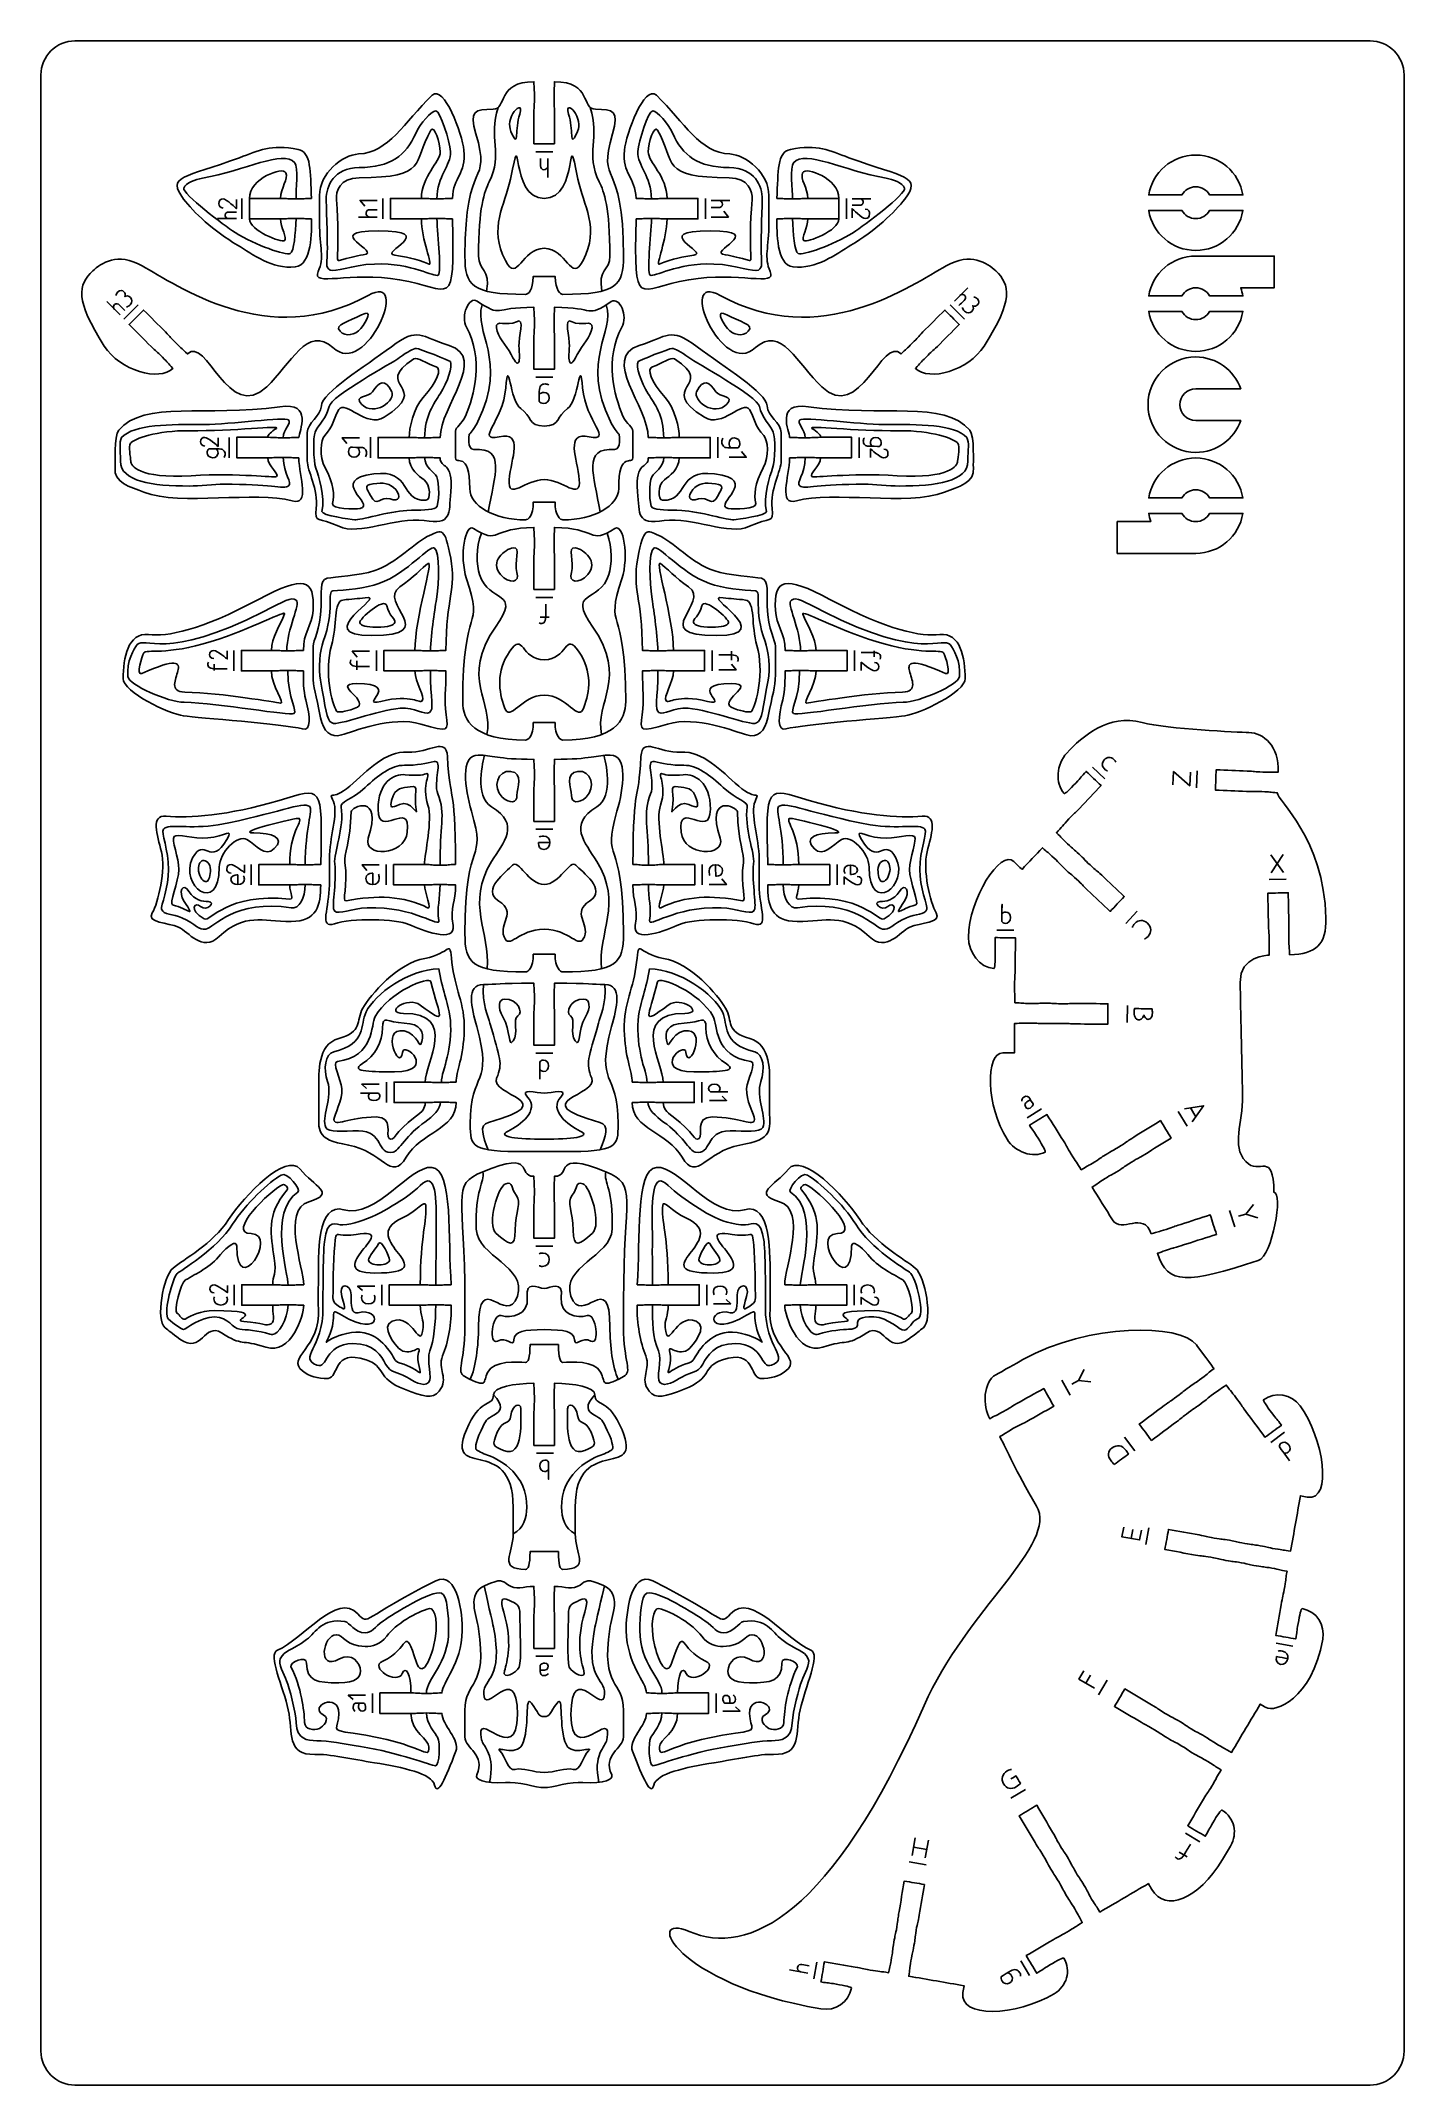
# Model space of a CAD drawing. Extents: x 0 to 200, y 0 to 300.
import ezdxf

# ---------------------------------------------------------------- set-up
doc = ezdxf.new("R2010")
doc.units = 0
doc.header["$MEASUREMENT"] = 0
doc.layers.add('DEFAULT', color=7, linetype='CONTINUOUS')

msp = doc.modelspace()

# ---------------------------------------------------------------- linework, layer by layer
at = {"layer": 'DEFAULT', "color": 7}
for points in [[(75.19, 283.84), (72.69, 283.84)], [(74.47, 282.84), (74.47, 280.07)], [(29.6, 276.98), (29.6, 273.98)], [(47.61, 275.86), (46.92, 276.7), (49.45, 276.7)], [(50.28, 276.98), (50.28, 273.98)], [(97.61, 273.98), (97.61, 276.98)], [(98.43, 276.7), (101.2, 276.7)], [(118.28, 273.98), (118.28, 276.98)], [(119.11, 276.93), (121.87, 276.93)], [(28.78, 274.03), (26.01, 274.03)], [(49.45, 274.25), (46.69, 274.25)], [(100.28, 275.1), (100.96, 274.25), (98.43, 274.25)], [(11.72, 259.88), (9.77, 261.83)], [(14.39, 261.38), (12.27, 259.25)], [(135.62, 259.25), (133.49, 261.38)], [(134.12, 261.92), (136.07, 263.88)], [(75.19, 250.75), (72.69, 250.75)], [(27.74, 241.91), (27.74, 238.91)], [(44.98, 241), (44.3, 241.84), (46.83, 241.84)], [(48.48, 241.92), (48.48, 238.92)], [(99.41, 238.92), (99.41, 241.92)], [(120.15, 238.91), (120.15, 241.91)], [(102.9, 239.84), (103.59, 239), (101.06, 239)], [(75.19, 218.43), (72.69, 218.43)], [(74.69, 215.55), (73.37, 215.55)], [(28.43, 210.65), (28.43, 207.65)], [(46.48, 209.68), (45.79, 210.53), (48.33, 210.53)], [(49.33, 210.65), (49.33, 207.65)], [(98.56, 207.65), (98.56, 210.65)], [(101.44, 210.52), (101.44, 209.2)], [(119.45, 207.65), (119.45, 210.65)], [(122.34, 210.58), (122.34, 209.69)], [(25.54, 207.72), (25.54, 208.61)], [(46.44, 207.78), (46.44, 209.11)], [(101.41, 208.63), (102.09, 207.78), (99.56, 207.78)], [(154.39, 193.52), (156.21, 191.81)], [(166.19, 190.9), (166.27, 192.87), (168.66, 190.8), (168.74, 192.79)], [(169.65, 190.5), (169.75, 193)], [(75.19, 184.4), (72.69, 184.4)], [(182.42, 178.07), (180.54, 180.66)], [(180.6, 178.03), (182.36, 180.7)], [(30.95, 179.23), (30.95, 176.23)], [(47.9, 178.33), (47.21, 179.17), (49.74, 179.17)], [(50.74, 179.23), (50.74, 176.23)], [(97.14, 176.23), (97.14, 179.23)], [(99.99, 177.14), (100.68, 176.29), (98.14, 176.29)], [(116.94, 176.23), (116.94, 179.23)], [(180.3, 177.02), (182.8, 177.08)], [(160.96, 172.38), (159.25, 170.56)], [(140.34, 169.6), (142.84, 169.58)], [(159.51, 158.52), (159.49, 156.02)], [(75.19, 151.54), (72.69, 151.54)], [(50.82, 147.29), (50.82, 144.29)], [(97.06, 144.29), (97.06, 147.29)], [(47.86, 146.35), (47.17, 146.98), (49.71, 146.98)], [(100.03, 145.23), (100.71, 144.6), (98.18, 144.6)], [(144.79, 142.03), (146.91, 143.35)], [(166.93, 142.96), (168.25, 140.83)], [(167.86, 143.35), (170.67, 143.82), (169.02, 141.49)], [(169.54, 142.22), (168.74, 143.5)], [(176.88, 127.94), (178.01, 129.35)], [(174.49, 128.46), (175.25, 126.08)], [(178.64, 127.4), (176.88, 127.94), (175.82, 127.6)], [(75.19, 123.21), (72.69, 123.21)], [(28.46, 114.56), (28.46, 117.55)], [(47.26, 116.71), (46.57, 117.34), (49.11, 117.34)], [(50.11, 117.56), (50.11, 114.56)], [(97.78, 114.56), (97.78, 117.56)], [(119.43, 117.55), (119.43, 114.56)], [(100.63, 115.4), (101.31, 114.77), (98.78, 114.77)], [(152.33, 103.51), (153.16, 105.13)], [(149.88, 103.55), (151.11, 101.37)], [(154.16, 103.33), (152.33, 103.51), (151.36, 102.97)], [(160.58, 93.19), (159.09, 95.19)], [(182.55, 95.92), (180.55, 94.43)], [(75.31, 92.83), (72.81, 92.83)], [(161.55, 81.56), (161.3, 80.1), (158.71, 80.56), (158.96, 81.96)], [(160.32, 81.66), (160.08, 80.32)], [(162.19, 79.43), (162.63, 81.89)], [(75.19, 63.03), (72.69, 63.03)], [(183.78, 64.54), (181.31, 64.98)], [(154.66, 58.34), (152.4, 59.69), (153.12, 60.9)], [(153.39, 59.09), (154.08, 60.24)], [(45.89, 56.68), (45.2, 57.32), (47.74, 57.32)], [(48.74, 57.58), (48.74, 54.72)], [(99.15, 54.72), (99.15, 57.58)], [(155.24, 57.36), (156.52, 59.51)], [(101.99, 55.61), (102.68, 54.98), (100.15, 54.98)], [(142.38, 42.22), (144.53, 43.49)], [(127.93, 33.8), (128.37, 36.39)], [(130.3, 36.06), (129.85, 33.47)], [(170.15, 35.8), (168.01, 37.08)], [(130.06, 34.69), (128.14, 35.02)], [(168.25, 33.59), (167.11, 34.27)], [(127.49, 32.86), (129.96, 32.44)], [(113.51, 15.68), (113.93, 18.14)], [(145.12, 16.18), (143.85, 18.33)], [(112.64, 16.55), (109.91, 17.02)]]:
    msp.add_lwpolyline(points, dxfattribs=at)
at = {"layer": 'DEFAULT', "color": 1}
for points, knots in [([(195.1, 0.1), (131.77, 0.1), (68.43, 0.1), (5.1, 0.1), (2.34, 0.1), (0.1, 2.34), (0.1, 5.1), (0.1, 101.77), (0.1, 198.43), (0.1, 295.1), (0.1, 297.86), (2.34, 300.1), (5.1, 300.1), (68.43, 300.1), (131.77, 300.1), (195.1, 300.1), (197.86, 300.1), (200.1, 297.86), (200.1, 295.1), (200.1, 198.43), (200.1, 101.77), (200.1, 5.1), (200.1, 2.34), (197.86, 0.1), (195.1, 0.1)], [0, 0, 0, 0, 538.583, 538.583, 538.583, 539.583, 539.583, 539.583, 1361.63, 1361.63, 1361.63, 1362.63, 1362.63, 1362.63, 1901.213, 1901.213, 1901.213, 1902.213, 1902.213, 1902.213, 2724.26, 2724.26, 2724.26, 2725.26, 2725.26, 2725.26, 2725.26]), ([(63.92, 286.48), (62.95, 289.83), (63.78, 290.06), (66.43, 290.06), (68.53, 290.06), (66.93, 294.1), (72.44, 294.1), (72.44, 292.96), (72.51, 293.09), (72.51, 291.83), (72.51, 290.56), (72.44, 290.69), (72.44, 289.55), (72.44, 288.03), (72.44, 286.52), (72.44, 285), (73.44, 285), (74.44, 285), (75.44, 285), (75.44, 286.52), (75.44, 288.03), (75.44, 289.55), (75.44, 290.69), (75.38, 290.56), (75.38, 291.83), (75.38, 293.09), (75.44, 292.96), (75.44, 294.1), (80.96, 294.1), (79.35, 290.06), (81.46, 290.06), (84.1, 290.06), (84.94, 289.83), (83.97, 286.48), (81.66, 278.5), (85.58, 283.32), (85.58, 268.51), (85.58, 264.24), (84.62, 262.9), (76.67, 262.9), (76.31, 262.9), (75.57, 263.48), (75.57, 265.5), (74.49, 265.5), (73.4, 265.5), (72.31, 265.5), (72.31, 263.48), (71.57, 262.9), (71.21, 262.9), (63.27, 262.9), (62.31, 264.24), (62.31, 268.51), (62.31, 283.32), (66.23, 278.5), (63.92, 286.48)], [1, 1, 1, 1, 2, 2, 2, 3, 3, 3, 4, 4, 4, 5, 5, 5, 17.896, 17.896, 17.896, 26.401, 26.401, 26.401, 39.297, 39.297, 39.297, 40.297, 40.297, 40.297, 41.297, 41.297, 41.297, 42.297, 42.297, 42.297, 43.297, 43.297, 43.297, 44.297, 44.297, 44.297, 45.297, 45.297, 45.297, 46.297, 46.297, 46.297, 55.541, 55.541, 55.541, 56.541, 56.541, 56.541, 57.541, 57.541, 57.541, 58.541, 58.541, 58.541, 58.541]), ([(60.48, 273.98), (60.74, 260.24), (60.48, 263.74), (52.73, 265.05), (45.41, 266.29), (39.76, 263.95), (40.78, 266.24), (41.74, 268.38), (40.98, 269.63), (40.98, 273.53), (40.98, 274.83), (40.98, 276.13), (40.98, 277.43), (40.98, 280.59), (44.26, 283.4), (46.71, 283.5), (51.14, 283.69), (53.34, 288.1), (57.49, 292.11), (59.24, 293.81), (61.92, 286.43), (62.17, 284.06), (62.54, 280.51), (60.57, 280.19), (60.48, 276.98), (59.34, 276.98), (59.47, 276.91), (58.2, 276.91), (56.94, 276.91), (57.07, 276.98), (55.93, 276.98), (54.41, 276.98), (52.9, 276.98), (51.38, 276.98), (51.38, 275.98), (51.38, 274.98), (51.38, 273.98), (52.9, 273.98), (54.41, 273.98), (55.93, 273.98), (57.07, 273.98), (56.94, 274.04), (58.2, 274.04), (59.47, 274.04), (59.34, 273.98), (60.48, 273.98)], [1, 1, 1, 1, 2, 2, 2, 3, 3, 3, 4, 4, 4, 15.055, 15.055, 15.055, 16.055, 16.055, 16.055, 17.055, 17.055, 17.055, 18.055, 18.055, 18.055, 19.055, 19.055, 19.055, 20.055, 20.055, 20.055, 21.055, 21.055, 21.055, 33.952, 33.952, 33.952, 42.456, 42.456, 42.456, 55.353, 55.353, 55.353, 56.353, 56.353, 56.353, 57.353, 57.353, 57.353, 57.353]), ([(87.41, 273.98), (87.15, 260.24), (87.41, 263.74), (95.16, 265.05), (102.48, 266.29), (108.12, 263.95), (107.1, 266.24), (106.15, 268.38), (106.91, 269.63), (106.91, 273.53), (106.91, 274.83), (106.91, 276.13), (106.91, 277.43), (106.9, 280.59), (103.63, 283.4), (101.18, 283.5), (96.74, 283.69), (94.54, 288.1), (90.4, 292.11), (88.64, 293.81), (85.96, 286.43), (85.71, 284.06), (85.34, 280.51), (87.31, 280.19), (87.41, 276.98), (88.54, 276.98), (88.41, 276.91), (89.68, 276.91), (90.94, 276.91), (90.82, 276.98), (91.96, 276.98), (93.47, 276.98), (94.99, 276.98), (96.5, 276.98), (96.5, 275.98), (96.5, 274.98), (96.5, 273.98), (94.99, 273.98), (93.47, 273.98), (91.96, 273.98), (90.82, 273.98), (90.94, 274.04), (89.68, 274.04), (88.41, 274.04), (88.54, 273.98), (87.41, 273.98)], [1, 1, 1, 1, 2, 2, 2, 3, 3, 3, 4, 4, 4, 15.055, 15.055, 15.055, 16.055, 16.055, 16.055, 17.055, 17.055, 17.055, 18.055, 18.055, 18.055, 19.055, 19.055, 19.055, 20.055, 20.055, 20.055, 21.055, 21.055, 21.055, 33.952, 33.952, 33.952, 42.456, 42.456, 42.456, 55.353, 55.353, 55.353, 56.353, 56.353, 56.353, 57.353, 57.353, 57.353, 57.353]), ([(39.8, 273.98), (38.66, 273.98), (38.79, 274.04), (37.53, 274.04), (36.26, 274.04), (36.39, 273.98), (35.25, 273.98), (33.74, 273.98), (32.22, 273.98), (30.7, 273.98), (30.7, 274.98), (30.7, 275.98), (30.7, 276.98), (32.22, 276.98), (33.74, 276.97), (35.26, 276.97), (36.39, 276.97), (36.27, 276.91), (37.53, 276.91), (38.8, 276.91), (38.66, 276.97), (39.8, 276.97), (39.6, 281), (39.81, 283.77), (37.83, 284.17), (33.78, 284.98), (32.15, 284.03), (29.23, 282.96), (21.06, 279.97), (18.5, 280.3), (21.03, 276.89), (22.47, 274.97), (25.45, 272.2), (28.93, 270.12), (31.2, 268.77), (34, 266.56), (37.42, 266.93), (39.91, 267.19), (39.8, 272.23), (39.8, 273.98)], [1, 1, 1, 1, 2, 2, 2, 3, 3, 3, 15.889001, 15.889001, 15.889001, 24.393001, 24.393001, 24.393001, 37.29701, 37.29701, 37.29701, 38.29701, 38.29701, 38.29701, 39.29701, 39.29701, 39.29701, 40.29701, 40.29701, 40.29701, 41.29701, 41.29701, 41.29701, 42.29701, 42.29701, 42.29701, 43.29701, 43.29701, 43.29701, 44.29701, 44.29701, 44.29701, 45.29701, 45.29701, 45.29701, 45.29701]), ([(108.08, 273.98), (109.22, 273.98), (109.09, 274.04), (110.36, 274.04), (111.62, 274.04), (111.5, 273.98), (112.63, 273.98), (114.15, 273.98), (115.67, 273.98), (117.18, 273.98), (117.18, 274.98), (117.18, 275.98), (117.18, 276.98), (115.66, 276.98), (114.15, 276.97), (112.63, 276.97), (111.49, 276.97), (111.62, 276.91), (110.36, 276.91), (109.09, 276.91), (109.22, 276.97), (108.08, 276.97), (108.29, 281), (108.08, 283.77), (110.06, 284.17), (114.1, 284.98), (115.74, 284.03), (118.65, 282.96), (126.83, 279.97), (129.39, 280.3), (126.85, 276.89), (125.42, 274.97), (122.44, 272.2), (118.95, 270.12), (116.69, 268.77), (113.88, 266.56), (110.46, 266.93), (107.97, 267.19), (108.09, 272.23), (108.08, 273.98)], [1, 1, 1, 1, 2, 2, 2, 3, 3, 3, 15.889001, 15.889001, 15.889001, 24.393001, 24.393001, 24.393001, 37.29701, 37.29701, 37.29701, 38.29701, 38.29701, 38.29701, 39.29701, 39.29701, 39.29701, 40.29701, 40.29701, 40.29701, 41.29701, 41.29701, 41.29701, 42.29701, 42.29701, 42.29701, 43.29701, 43.29701, 43.29701, 44.29701, 44.29701, 44.29701, 45.29701, 45.29701, 45.29701, 45.29701]), ([(169.53, 278.68), (168.66, 278.68), (167.9, 278.2), (167.5, 277.49), (165.88, 277.49), (164.25, 277.49), (162.63, 277.49), (163.17, 280.82), (166.06, 283.35), (169.53, 283.35), (173.01, 283.35), (175.9, 280.82), (176.44, 277.49), (174.82, 277.49), (173.19, 277.49), (171.57, 277.49), (171.17, 278.2), (170.41, 278.68), (169.53, 278.68)], [0, 0, 0, 0, 1, 1, 1, 14.809, 14.809, 14.809, 15.809, 15.809, 15.809, 16.809, 16.809, 16.809, 30.623, 30.623, 30.623, 31.623, 31.623, 31.623, 31.623]), ([(169.53, 269.35), (166.06, 269.35), (163.17, 271.88), (162.63, 275.21), (164.25, 275.21), (165.88, 275.21), (167.5, 275.21), (167.9, 274.5), (168.66, 274.02), (169.53, 274.02), (170.41, 274.02), (171.17, 274.5), (171.57, 275.21), (173.19, 275.21), (174.82, 275.21), (176.44, 275.21), (175.9, 271.88), (173.01, 269.35), (169.53, 269.35)], [0, 0, 0, 0, 1, 1, 1, 14.809, 14.809, 14.809, 15.809, 15.809, 15.809, 16.809, 16.809, 16.809, 30.623, 30.623, 30.623, 31.623, 31.623, 31.623, 31.623]), ([(9.4, 255.32), (11.68, 251.72), (17.5, 250.07), (19.48, 252.04), (18.67, 252.85), (18.81, 252.8), (17.92, 253.7), (17.02, 254.59), (17.07, 254.45), (16.26, 255.26), (15.19, 256.33), (14.12, 257.4), (13.05, 258.48), (13.75, 259.18), (14.46, 259.89), (15.17, 260.6), (16.24, 259.52), (17.31, 258.45), (18.38, 257.38), (19.19, 256.57), (19.05, 256.61), (19.94, 255.72), (20.84, 254.83), (20.79, 254.96), (21.6, 254.16), (24.35, 256.91), (27.62, 243.95), (33.23, 249.33), (36.67, 252.63), (39.3, 258.5), (42.95, 255.08), (47.85, 250.48), (54.56, 266.34), (48.1, 262.74), (33.51, 254.6), (19.95, 264.29), (14.96, 267.09), (11.34, 269.12), (8.97, 267.53), (7.7, 266.33), (5.54, 264.28), (5.08, 262.12), (9.4, 255.32)], [1, 1, 1, 1, 2, 2, 2, 3, 3, 3, 4, 4, 4, 16.88985, 16.88985, 16.88985, 25.393517, 25.393517, 25.393517, 38.296101, 38.296101, 38.296101, 39.296101, 39.296101, 39.296101, 40.296101, 40.296101, 40.296101, 41.296101, 41.296101, 41.296101, 42.296101, 42.296101, 42.296101, 43.296101, 43.296101, 43.296101, 44.296101, 44.296101, 44.296101, 45.296101, 45.296101, 45.296101, 46.296101, 46.296101, 46.296101, 46.296101]), ([(138.48, 255.32), (136.2, 251.72), (130.39, 250.07), (128.41, 252.04), (129.21, 252.85), (129.08, 252.8), (129.97, 253.7), (130.86, 254.59), (130.82, 254.45), (131.62, 255.26), (132.69, 256.33), (133.77, 257.4), (134.84, 258.48), (134.13, 259.18), (133.42, 259.89), (132.72, 260.6), (131.64, 259.52), (130.57, 258.45), (129.5, 257.38), (128.7, 256.57), (128.83, 256.61), (127.94, 255.72), (127.05, 254.83), (127.09, 254.96), (126.29, 254.16), (123.53, 256.91), (120.26, 243.95), (114.65, 249.33), (111.21, 252.63), (108.59, 258.5), (104.94, 255.08), (100.04, 250.48), (93.33, 266.34), (99.78, 262.74), (114.37, 254.6), (127.93, 264.29), (132.92, 267.09), (136.54, 269.12), (138.91, 267.53), (140.19, 266.33), (142.34, 264.28), (142.8, 262.12), (138.48, 255.32)], [1, 1, 1, 1, 2, 2, 2, 3, 3, 3, 4, 4, 4, 16.88985, 16.88985, 16.88985, 25.393517, 25.393517, 25.393517, 38.296101, 38.296101, 38.296101, 39.296101, 39.296101, 39.296101, 40.296101, 40.296101, 40.296101, 41.296101, 41.296101, 41.296101, 42.296101, 42.296101, 42.296101, 43.296101, 43.296101, 43.296101, 44.296101, 44.296101, 44.296101, 45.296101, 45.296101, 45.296101, 46.296101, 46.296101, 46.296101, 46.296101]), ([(169.53, 263.86), (168.66, 263.86), (167.9, 263.38), (167.5, 262.67), (165.88, 262.67), (164.25, 262.67), (162.63, 262.67), (163.17, 265.99), (166.06, 268.53), (169.53, 268.53), (173.38, 268.53), (177.22, 268.53), (181.06, 268.53), (181.06, 266.97), (181.06, 265.42), (181.06, 263.86), (179.42, 263.86), (177.78, 263.86), (176.14, 263.86), (176.27, 263.48), (176.38, 263.08), (176.44, 262.67), (174.82, 262.67), (173.19, 262.67), (171.57, 262.67), (171.17, 263.38), (170.41, 263.86), (169.53, 263.86)], [1, 1, 1, 1, 2, 2, 2, 15.809, 15.809, 15.809, 16.809, 16.809, 16.809, 49.482, 49.482, 49.482, 62.712, 62.712, 62.712, 76.667, 76.667, 76.667, 77.667, 77.667, 77.667, 91.481, 91.481, 91.481, 92.481, 92.481, 92.481, 92.481]), ([(62.39, 245.05), (63.71, 248.07), (65.09, 253.35), (62.55, 258.08), (61.62, 259.7), (62.89, 262.7), (64.11, 261.9), (67.88, 259.44), (66.28, 261.01), (72.44, 261.01), (72.44, 259.87), (72.51, 260), (72.51, 258.74), (72.51, 257.48), (72.44, 257.6), (72.44, 256.46), (72.44, 254.95), (72.44, 253.43), (72.44, 251.91), (73.44, 251.91), (74.44, 251.91), (75.44, 251.91), (75.44, 253.43), (75.44, 254.95), (75.44, 256.46), (75.44, 257.6), (75.38, 257.48), (75.38, 258.74), (75.38, 260), (75.44, 259.87), (75.44, 261.01), (81.6, 261.01), (80, 259.37), (83.78, 261.83), (85, 262.63), (86.26, 259.7), (85.33, 258.08), (82.8, 253.35), (84.18, 248.07), (85.5, 245.05), (86.07, 243.72), (86.94, 243.51), (86.94, 242.81), (86.94, 241.51), (86.94, 240.21), (86.94, 238.91), (86.94, 237.79), (84.87, 240.04), (84.87, 234.39), (84.87, 231.86), (81.2, 229.81), (76.67, 229.81), (76.31, 229.81), (75.54, 230.39), (75.54, 232.41), (74.47, 232.41), (73.41, 232.41), (72.34, 232.41), (72.34, 230.39), (71.57, 229.81), (71.21, 229.81), (66.68, 229.81), (63.02, 231.86), (63.02, 234.39), (63.02, 240.04), (60.94, 237.79), (60.94, 238.91), (60.94, 240.21), (60.94, 241.51), (60.94, 242.81), (60.94, 243.51), (61.82, 243.72), (62.39, 245.05)], [1, 1, 1, 1, 2, 2, 2, 3, 3, 3, 4, 4, 4, 5, 5, 5, 6, 6, 6, 18.896, 18.896, 18.896, 27.4, 27.4, 27.4, 40.296, 40.296, 40.296, 41.296, 41.296, 41.296, 42.296, 42.296, 42.296, 43.296, 43.296, 43.296, 44.296, 44.296, 44.296, 45.296, 45.296, 45.296, 46.296, 46.296, 46.296, 57.359, 57.359, 57.359, 58.359, 58.359, 58.359, 59.359, 59.359, 59.359, 60.359, 60.359, 60.359, 69.43, 69.43, 69.43, 70.43, 70.43, 70.43, 71.43, 71.43, 71.43, 72.43, 72.43, 72.43, 83.493, 83.493, 83.493, 84.493, 84.493, 84.493, 84.493]), ([(39.18, 238.47), (39.18, 239.86), (39.17, 241.24), (39.17, 242.63), (39.17, 244.04), (41.17, 244.97), (41.25, 246.54), (41.34, 248.49), (47.54, 252.22), (51.53, 255.22), (55.54, 258.23), (55.78, 256.68), (60, 255.38), (65.68, 253.62), (58.68, 246.41), (58.68, 241.91), (57.54, 241.91), (57.67, 241.85), (56.4, 241.85), (55.14, 241.85), (55.27, 241.91), (54.13, 241.91), (52.61, 241.91), (51.1, 241.91), (49.58, 241.91), (49.58, 240.91), (49.58, 239.91), (49.58, 238.91), (51.1, 238.91), (52.61, 238.91), (54.13, 238.91), (55.27, 238.91), (55.14, 238.97), (56.4, 238.97), (57.67, 238.97), (57.54, 238.91), (58.68, 238.91), (58.68, 237.19), (60.63, 238.6), (60.23, 233.94), (59.94, 230.56), (60.44, 229.1), (56.33, 229.69), (52.21, 230.28), (46.78, 227.43), (43.81, 228.86), (40.84, 230.28), (40.25, 229.21), (40.51, 231.48), (40.83, 234.28), (39.18, 237), (39.18, 238.47)], [0, 0, 0, 0, 11.792015, 11.792015, 11.792015, 12.792015, 12.792015, 12.792015, 13.792015, 13.792015, 13.792015, 14.792015, 14.792015, 14.792015, 15.792015, 15.792015, 15.792015, 16.792015, 16.792015, 16.792015, 17.792015, 17.792015, 17.792015, 30.690015, 30.690015, 30.690015, 39.194015, 39.194015, 39.194015, 52.091015, 52.091015, 52.091015, 53.091015, 53.091015, 53.091015, 54.091015, 54.091015, 54.091015, 55.091015, 55.091015, 55.091015, 56.091015, 56.091015, 56.091015, 57.091015, 57.091015, 57.091015, 58.091015, 58.091015, 58.091015, 59.091015, 59.091015, 59.091015, 59.091015]), ([(108.71, 238.47), (108.71, 239.86), (108.71, 241.24), (108.71, 242.63), (108.71, 244.04), (106.71, 244.97), (106.64, 246.54), (106.54, 248.49), (100.35, 252.22), (96.36, 255.22), (92.35, 258.23), (92.1, 256.68), (87.89, 255.38), (82.21, 253.62), (89.21, 246.41), (89.21, 241.91), (90.34, 241.91), (90.22, 241.85), (91.48, 241.85), (92.74, 241.85), (92.62, 241.91), (93.76, 241.91), (95.27, 241.91), (96.79, 241.91), (98.31, 241.91), (98.31, 240.91), (98.31, 239.91), (98.31, 238.91), (96.79, 238.91), (95.27, 238.91), (93.76, 238.91), (92.62, 238.91), (92.74, 238.97), (91.48, 238.97), (90.22, 238.97), (90.34, 238.91), (89.21, 238.91), (89.21, 237.19), (87.25, 238.6), (87.65, 233.94), (87.94, 230.56), (87.44, 229.1), (91.56, 229.69), (95.68, 230.28), (101.1, 227.43), (104.07, 228.86), (107.04, 230.28), (107.64, 229.21), (107.38, 231.48), (107.05, 234.28), (108.71, 237), (108.71, 238.47)], [0, 0, 0, 0, 11.792017, 11.792017, 11.792017, 12.792017, 12.792017, 12.792017, 13.792017, 13.792017, 13.792017, 14.792017, 14.792017, 14.792017, 15.792017, 15.792017, 15.792017, 16.792017, 16.792017, 16.792017, 17.792017, 17.792017, 17.792017, 30.690017, 30.690017, 30.690017, 39.194017, 39.194017, 39.194017, 52.090017, 52.090017, 52.090017, 53.090017, 53.090017, 53.090017, 54.090017, 54.090017, 54.090017, 55.090017, 55.090017, 55.090017, 56.090017, 56.090017, 56.090017, 57.090017, 57.090017, 57.090017, 58.090017, 58.090017, 58.090017, 59.090017, 59.090017, 59.090017, 59.090017]), ([(169.53, 254.53), (166.06, 254.53), (163.17, 257.06), (162.63, 260.39), (164.25, 260.39), (165.88, 260.39), (167.5, 260.39), (167.9, 259.67), (168.66, 259.2), (169.53, 259.2), (170.41, 259.2), (171.17, 259.67), (171.57, 260.39), (173.19, 260.39), (174.82, 260.39), (176.44, 260.39), (175.9, 257.06), (173.01, 254.53), (169.53, 254.53)], [0, 0, 0, 0, 1, 1, 1, 14.809, 14.809, 14.809, 15.809, 15.809, 15.809, 16.809, 16.809, 16.809, 30.623, 30.623, 30.623, 31.623, 31.623, 31.623, 31.623]), ([(169.53, 239.71), (165.67, 239.71), (162.53, 242.84), (162.53, 246.71), (162.53, 250.58), (165.67, 253.71), (169.53, 253.71), (172.58, 253.71), (175.18, 251.76), (176.14, 249.04), (173.94, 249.04), (171.74, 249.04), (169.53, 249.04), (168.25, 249.04), (167.2, 248), (167.2, 246.71), (167.2, 245.42), (168.25, 244.38), (169.53, 244.38), (171.74, 244.38), (173.94, 244.38), (176.14, 244.38), (175.18, 241.66), (172.58, 239.71), (169.53, 239.71)], [0, 0, 0, 0, 1, 1, 1, 2, 2, 2, 3, 3, 3, 21.719, 21.719, 21.719, 22.719, 22.719, 22.719, 23.719, 23.719, 23.719, 42.438, 42.438, 42.438, 43.438, 43.438, 43.438, 43.438]), ([(10.98, 237.49), (10.68, 235.29), (13.21, 234.63), (15.22, 233.86), (20.61, 231.8), (31.7, 234.09), (36.95, 232.61), (39.67, 231.85), (37.99, 236.03), (37.93, 238.91), (36.8, 238.91), (36.93, 238.98), (35.66, 238.98), (34.4, 238.98), (34.52, 238.92), (33.38, 238.91), (31.87, 238.92), (30.35, 238.92), (28.84, 238.92), (28.84, 239.92), (28.84, 240.92), (28.84, 241.92), (30.35, 241.92), (31.87, 241.92), (33.39, 241.92), (34.53, 241.92), (34.4, 241.85), (35.66, 241.85), (36.93, 241.85), (36.8, 241.91), (37.94, 241.91), (37.97, 242.77), (40.11, 247.12), (35.16, 246.41), (24.26, 244.86), (15.27, 247.39), (11.51, 242.98), (10.76, 242.1), (11.04, 237.96), (10.98, 237.49)], [1, 1, 1, 1, 2, 2, 2, 3, 3, 3, 4, 4, 4, 5, 5, 5, 6, 6, 6, 18.892021, 18.892021, 18.892021, 27.396021, 27.396021, 27.396021, 40.298029, 40.298029, 40.298029, 41.298029, 41.298029, 41.298029, 42.298029, 42.298029, 42.298029, 43.298029, 43.298029, 43.298029, 44.298029, 44.298029, 44.298029, 45.298029, 45.298029, 45.298029, 45.298029]), ([(136.91, 237.49), (137.21, 235.29), (134.68, 234.63), (132.66, 233.86), (127.27, 231.8), (116.18, 234.09), (110.94, 232.61), (108.22, 231.85), (109.9, 236.03), (109.95, 238.91), (111.09, 238.91), (110.96, 238.98), (112.23, 238.98), (113.49, 238.98), (113.36, 238.92), (114.5, 238.91), (116.02, 238.92), (117.53, 238.92), (119.05, 238.92), (119.05, 239.92), (119.05, 240.92), (119.05, 241.92), (117.53, 241.92), (116.02, 241.92), (114.5, 241.92), (113.36, 241.92), (113.48, 241.85), (112.22, 241.85), (110.96, 241.85), (111.09, 241.91), (109.95, 241.91), (109.92, 242.77), (107.77, 247.12), (112.72, 246.41), (123.63, 244.86), (132.62, 247.39), (136.37, 242.98), (137.12, 242.1), (136.85, 237.96), (136.91, 237.49)], [1, 1, 1, 1, 2, 2, 2, 3, 3, 3, 4, 4, 4, 5, 5, 5, 6, 6, 6, 18.892021, 18.892021, 18.892021, 27.396021, 27.396021, 27.396021, 40.297029, 40.297029, 40.297029, 41.297029, 41.297029, 41.297029, 42.297029, 42.297029, 42.297029, 43.297029, 43.297029, 43.297029, 44.297029, 44.297029, 44.297029, 45.297029, 45.297029, 45.297029, 45.297029]), ([(169.53, 234.22), (168.66, 234.22), (167.9, 233.74), (167.5, 233.03), (165.88, 233.03), (164.25, 233.03), (162.63, 233.03), (163.17, 236.36), (166.06, 238.89), (169.53, 238.89), (173.01, 238.89), (175.9, 236.36), (176.44, 233.03), (174.82, 233.03), (173.19, 233.03), (171.57, 233.03), (171.17, 233.74), (170.41, 234.22), (169.53, 234.22)], [0, 0, 0, 0, 1, 1, 1, 14.809, 14.809, 14.809, 15.809, 15.809, 15.809, 16.809, 16.809, 16.809, 30.623, 30.623, 30.623, 31.623, 31.623, 31.623, 31.623]), ([(59.55, 201.21), (59.27, 203.67), (59.52, 204.66), (59.52, 207.64), (58.39, 207.64), (58.51, 207.7), (57.25, 207.71), (55.99, 207.71), (56.11, 207.64), (54.98, 207.64), (53.46, 207.65), (51.94, 207.65), (50.43, 207.65), (50.43, 208.65), (50.43, 209.65), (50.43, 210.65), (51.94, 210.65), (53.46, 210.65), (54.98, 210.65), (56.12, 210.64), (55.99, 210.58), (57.25, 210.58), (58.52, 210.58), (58.39, 210.64), (59.53, 210.64), (59.55, 218.46), (61.08, 219.51), (60.22, 224.19), (59.37, 228.79), (58.92, 228.32), (57.12, 227.53), (55.33, 226.76), (51.99, 223.29), (49.08, 222.36), (46.69, 221.59), (43.25, 221.46), (42.08, 221.24), (40.92, 221.02), (41.3, 218.96), (41.23, 217.15), (41.07, 213.38), (40.03, 212.25), (40.03, 211.25), (40.03, 209.86), (40.03, 208.47), (40.03, 207.08), (40.03, 205.01), (40.43, 204.41), (41.14, 200.77), (41.54, 198.77), (42.59, 197.77), (44.22, 198.24), (45.85, 198.71), (51.63, 201.11), (55.86, 199.84), (60.09, 198.57), (59.84, 198.76), (59.55, 201.21)], [1, 1, 1, 1, 2, 2, 2, 3, 3, 3, 4, 4, 4, 16.898013, 16.898013, 16.898013, 25.402013, 25.402013, 25.402013, 38.303014, 38.303014, 38.303014, 39.303014, 39.303014, 39.303014, 40.303014, 40.303014, 40.303014, 41.303014, 41.303014, 41.303014, 42.303014, 42.303014, 42.303014, 43.303014, 43.303014, 43.303014, 44.303014, 44.303014, 44.303014, 45.303014, 45.303014, 45.303014, 46.303014, 46.303014, 46.303014, 58.100015, 58.100015, 58.100015, 59.100015, 59.100015, 59.100015, 60.100015, 60.100015, 60.100015, 61.100015, 61.100015, 61.100015, 62.100015, 62.100015, 62.100015, 62.100015]), ([(63.57, 228.54), (67.34, 226.08), (66.28, 228.69), (72.44, 228.69), (72.44, 227.55), (72.51, 227.68), (72.51, 226.41), (72.51, 225.15), (72.44, 225.27), (72.44, 224.14), (72.44, 222.62), (72.44, 221.1), (72.44, 219.59), (73.44, 219.59), (74.44, 219.59), (75.44, 219.59), (75.44, 221.1), (75.44, 222.62), (75.44, 224.14), (75.44, 225.27), (75.38, 225.15), (75.38, 226.41), (75.38, 227.68), (75.44, 227.55), (75.44, 228.69), (81.6, 228.69), (80.54, 226.08), (84.32, 228.54), (85.54, 229.34), (86.42, 224.52), (85.33, 221.16), (82.75, 213.18), (85.9, 217.97), (85.9, 203.16), (85.9, 200.34), (84.24, 197.48), (76.67, 197.48), (76.31, 197.48), (75.54, 198.05), (75.54, 200.07), (74.47, 200.07), (73.41, 200.07), (72.34, 200.07), (72.34, 198.05), (71.57, 197.48), (71.21, 197.48), (63.64, 197.48), (61.98, 200.34), (61.98, 203.16), (61.98, 217.97), (65.13, 213.18), (62.55, 221.16), (61.46, 224.52), (62.34, 229.34), (63.57, 228.54)], [1, 1, 1, 1, 2, 2, 2, 3, 3, 3, 4, 4, 4, 16.896, 16.896, 16.896, 25.4, 25.4, 25.4, 38.296, 38.296, 38.296, 39.296, 39.296, 39.296, 40.296, 40.296, 40.296, 41.296, 41.296, 41.296, 42.296, 42.296, 42.296, 43.296, 43.296, 43.296, 44.296, 44.296, 44.296, 45.296, 45.296, 45.296, 54.367, 54.367, 54.367, 55.367, 55.367, 55.367, 56.367, 56.367, 56.367, 57.367, 57.367, 57.367, 58.367, 58.367, 58.367, 58.367]), ([(88.33, 201.21), (88.62, 203.67), (88.36, 204.66), (88.36, 207.64), (89.5, 207.64), (89.37, 207.7), (90.63, 207.71), (91.9, 207.71), (91.77, 207.64), (92.91, 207.64), (94.43, 207.65), (95.94, 207.65), (97.46, 207.65), (97.46, 208.65), (97.46, 209.65), (97.46, 210.65), (95.94, 210.65), (94.42, 210.65), (92.91, 210.65), (91.77, 210.64), (91.89, 210.58), (90.63, 210.58), (89.37, 210.58), (89.49, 210.64), (88.36, 210.64), (88.33, 218.46), (86.81, 219.51), (87.67, 224.19), (88.51, 228.79), (88.97, 228.32), (90.76, 227.53), (92.56, 226.76), (95.9, 223.29), (98.81, 222.36), (101.2, 221.59), (104.64, 221.46), (105.8, 221.24), (106.97, 221.02), (106.58, 218.96), (106.66, 217.15), (106.81, 213.38), (107.86, 212.25), (107.86, 211.25), (107.86, 209.86), (107.86, 208.47), (107.86, 207.08), (107.86, 205.01), (107.46, 204.41), (106.74, 200.77), (106.35, 198.77), (105.3, 197.77), (103.67, 198.24), (102.03, 198.71), (96.26, 201.11), (92.03, 199.84), (87.8, 198.57), (88.04, 198.76), (88.33, 201.21)], [1, 1, 1, 1, 2, 2, 2, 3, 3, 3, 4, 4, 4, 16.898013, 16.898013, 16.898013, 25.402013, 25.402013, 25.402013, 38.304014, 38.304014, 38.304014, 39.304014, 39.304014, 39.304014, 40.304014, 40.304014, 40.304014, 41.304014, 41.304014, 41.304014, 42.304014, 42.304014, 42.304014, 43.304014, 43.304014, 43.304014, 44.304014, 44.304014, 44.304014, 45.304014, 45.304014, 45.304014, 46.304014, 46.304014, 46.304014, 58.101015, 58.101015, 58.101015, 59.101015, 59.101015, 59.101015, 60.101015, 60.101015, 60.101015, 61.101015, 61.101015, 61.101015, 62.101015, 62.101015, 62.101015, 62.101015]), ([(169.53, 224.89), (165.69, 224.89), (161.85, 224.89), (158.01, 224.89), (158.01, 226.44), (158.01, 228), (158.01, 229.55), (159.65, 229.55), (161.29, 229.55), (162.93, 229.55), (162.8, 229.94), (162.69, 230.34), (162.63, 230.75), (164.25, 230.75), (165.88, 230.75), (167.5, 230.75), (167.9, 230.03), (168.66, 229.55), (169.53, 229.55), (170.41, 229.55), (171.17, 230.03), (171.57, 230.75), (173.19, 230.75), (174.82, 230.75), (176.44, 230.75), (175.9, 227.42), (173.01, 224.89), (169.53, 224.89)], [1, 1, 1, 1, 33.673, 33.673, 33.673, 46.903, 46.903, 46.903, 60.864, 60.864, 60.864, 61.864, 61.864, 61.864, 75.673, 75.673, 75.673, 76.673, 76.673, 76.673, 77.673, 77.673, 77.673, 91.487, 91.487, 91.487, 92.487, 92.487, 92.487, 92.487]), ([(15.88, 212.97), (12.84, 213.31), (12.19, 209.5), (12.16, 206.52), (12.14, 204.53), (18.9, 201.32), (21.02, 201.04), (23.15, 200.77), (35.8, 199.84), (38.48, 199.13), (39.79, 198.79), (39.62, 200.95), (38.96, 203.42), (38.6, 204.76), (38.61, 206.41), (38.61, 207.65), (37.47, 207.65), (37.6, 207.72), (36.33, 207.72), (35.08, 207.72), (35.2, 207.65), (34.06, 207.65), (32.54, 207.65), (31.03, 207.65), (29.51, 207.65), (29.51, 208.65), (29.51, 209.65), (29.51, 210.65), (31.03, 210.65), (32.54, 210.65), (34.06, 210.65), (35.2, 210.65), (35.07, 210.59), (36.34, 210.59), (37.61, 210.59), (37.48, 210.65), (38.61, 210.65), (38.57, 213.19), (39.91, 214.39), (40.03, 216.51), (40.27, 221.2), (38.76, 221.72), (32.03, 218.13), (23.48, 213.56), (18.62, 212.65), (15.88, 212.97)], [1, 1, 1, 1, 2, 2, 2, 3, 3, 3, 4, 4, 4, 5, 5, 5, 6, 6, 6, 7, 7, 7, 8, 8, 8, 20.898, 20.898, 20.898, 29.402, 29.402, 29.402, 42.3, 42.3, 42.3, 43.3, 43.3, 43.3, 44.3, 44.3, 44.3, 45.3, 45.3, 45.3, 46.3, 46.3, 46.3, 47.3, 47.3, 47.3, 47.3]), ([(132, 212.97), (135.05, 213.31), (135.69, 209.5), (135.72, 206.52), (135.74, 204.53), (128.99, 201.32), (126.86, 201.04), (124.74, 200.77), (112.09, 199.84), (109.4, 199.13), (108.1, 198.79), (108.27, 200.95), (108.93, 203.42), (109.29, 204.76), (109.28, 206.41), (109.27, 207.65), (110.41, 207.65), (110.28, 207.72), (111.55, 207.72), (112.81, 207.72), (112.69, 207.65), (113.82, 207.65), (115.34, 207.65), (116.86, 207.65), (118.37, 207.65), (118.37, 208.65), (118.37, 209.65), (118.37, 210.65), (116.86, 210.65), (115.34, 210.65), (113.82, 210.65), (112.68, 210.65), (112.81, 210.59), (111.55, 210.59), (110.28, 210.59), (110.41, 210.65), (109.27, 210.65), (109.32, 213.19), (107.97, 214.39), (107.86, 216.51), (107.62, 221.2), (109.13, 221.72), (115.85, 218.13), (124.4, 213.56), (129.26, 212.65), (132, 212.97)], [1, 1, 1, 1, 2, 2, 2, 3, 3, 3, 4, 4, 4, 5, 5, 5, 6, 6, 6, 7, 7, 7, 8, 8, 8, 20.898, 20.898, 20.898, 29.402, 29.402, 29.402, 42.3, 42.3, 42.3, 43.3, 43.3, 43.3, 44.3, 44.3, 44.3, 45.3, 45.3, 45.3, 46.3, 46.3, 46.3, 47.3, 47.3, 47.3, 47.3]), ([(162.99, 125.04), (161.89, 128.49), (158.62, 124.97), (157.31, 127.09), (156.31, 128.69), (155.32, 130.29), (154.32, 131.89), (155.29, 132.49), (155.15, 132.47), (156.22, 133.14), (157.3, 133.81), (157.22, 133.69), (158.19, 134.29), (159.15, 134.89), (159.01, 134.87), (160.09, 135.54), (161.16, 136.21), (161.09, 136.09), (162.05, 136.69), (163.34, 137.49), (164.63, 138.29), (165.92, 139.09), (165.39, 139.94), (164.86, 140.79), (164.34, 141.64), (163.05, 140.84), (161.76, 140.04), (160.47, 139.24), (159.51, 138.64), (159.65, 138.65), (158.57, 137.98), (157.5, 137.31), (157.58, 137.43), (156.61, 136.84), (155.64, 136.24), (155.78, 136.25), (154.71, 135.58), (153.63, 134.92), (153.71, 135.04), (152.74, 134.44), (152.14, 135.4), (151.92, 135.64), (151.25, 136.72), (150.59, 137.79), (150.71, 137.71), (150.11, 138.68), (149.31, 139.97), (148.5, 141.26), (147.7, 142.54), (146.85, 142.02), (146.01, 141.49), (145.16, 140.96), (145.75, 140), (145.74, 140.13), (146.41, 139.06), (147.08, 137.98), (147.58, 137.11), (147.44, 137.03), (145.62, 136.07), (143.02, 137.04), (141.84, 138.9), (138.79, 143.72), (138.64, 151.62), (141.22, 151.59), (141.78, 151.59), (142.35, 151.58), (142.92, 151.58), (142.93, 153.02), (142.95, 154.47), (142.96, 155.92), (144.1, 155.91), (143.97, 155.98), (145.24, 155.96), (146.5, 155.95), (146.37, 155.89), (147.51, 155.88), (148.65, 155.86), (148.52, 155.93), (149.78, 155.92), (151.05, 155.91), (150.92, 155.84), (152.06, 155.83), (153.58, 155.82), (155.09, 155.8), (156.61, 155.79), (156.62, 156.79), (156.63, 157.79), (156.64, 158.79), (155.12, 158.81), (153.6, 158.82), (152.09, 158.84), (150.95, 158.84), (151.07, 158.78), (149.81, 158.79), (148.55, 158.81), (148.68, 158.87), (147.54, 158.88), (146.4, 158.89), (146.52, 158.82), (145.26, 158.84), (144, 158.85), (144.13, 158.91), (142.99, 158.93), (143, 160.06), (142.94, 160.38), (142.95, 161.65), (142.97, 162.91), (143.03, 162.79), (143.04, 163.92), (143.05, 165.44), (143.07, 166.96), (143.08, 168.47), (142.08, 168.48), (141.08, 168.49), (140.08, 168.5), (140.07, 167.36), (140.13, 167.49), (140.12, 166.23), (140.11, 164.96), (140.06, 163.95), (139.91, 163.95), (137.86, 164.13), (136.18, 166.33), (136.18, 168.54), (136.19, 174.24), (140.92, 181.47), (142.82, 179.69), (143.23, 179.3), (143.64, 178.91), (144.06, 178.52), (145.05, 179.58), (146.04, 180.63), (147.04, 181.69), (147.87, 180.91), (147.82, 181.05), (148.74, 180.18), (149.66, 179.31), (149.52, 179.35), (150.35, 178.57), (151.18, 177.79), (151.13, 177.93), (152.06, 177.06), (152.97, 176.2), (152.84, 176.24), (153.67, 175.46), (154.77, 174.42), (155.88, 173.38), (156.98, 172.34), (157.67, 173.07), (158.35, 173.8), (159.04, 174.53), (157.94, 175.57), (156.83, 176.61), (155.73, 177.65), (154.9, 178.42), (154.95, 178.29), (154.02, 179.16), (153.1, 180.02), (153.24, 179.98), (152.41, 180.76), (151.58, 181.54), (151.63, 181.41), (150.71, 182.28), (149.79, 183.14), (149.93, 183.1), (149.1, 183.88), (149.88, 184.71), (150.05, 184.98), (150.92, 185.91), (151.78, 186.82), (151.74, 186.69), (152.52, 187.52), (153.56, 188.62), (154.6, 189.73), (155.64, 190.83), (154.91, 191.52), (154.18, 192.2), (153.45, 192.89), (152.67, 192.06), (152.8, 192.11), (151.93, 191.19), (151.07, 190.27), (150.35, 189.56), (150.23, 189.67), (148.85, 191.18), (149.11, 193.95), (150.61, 195.57), (152.92, 198.06), (156.64, 201.36), (161.69, 200.06), (165.47, 199.09), (175.74, 198.66), (177.3, 198.6), (179.53, 198.51), (181.78, 196.66), (181.62, 192.77), (180.49, 192.81), (180.61, 192.75), (179.35, 192.8), (178.09, 192.84), (178.21, 192.9), (177.08, 192.95), (175.56, 193.01), (174.05, 193.07), (172.53, 193.14), (172.49, 192.14), (172.45, 191.14), (172.41, 190.14), (173.93, 190.08), (175.44, 190.02), (176.96, 189.96), (178.09, 189.91), (177.97, 189.98), (179.23, 189.93), (180.5, 189.88), (180.37, 189.82), (181.5, 189.77), (181.46, 188.64), (188.37, 183.07), (188.63, 171.37), (188.72, 167.47), (187.19, 166.08), (183.3, 165.99), (183.27, 167.13), (183.21, 167), (183.19, 168.26), (183.15, 169.52), (183.22, 169.4), (183.2, 170.54), (183.16, 172.05), (183.13, 173.57), (183.1, 175.09), (182.1, 175.06), (181.1, 175.04), (180.1, 175.02), (180.13, 173.5), (180.16, 171.99), (180.2, 170.47), (180.22, 169.33), (180.28, 169.46), (180.31, 168.2), (180.34, 166.93), (180.27, 167.06), (180.3, 165.92), (180.11, 165.92), (175.95, 165.83), (176.04, 161.93), (176.13, 157.74), (176.28, 150.97), (176.41, 145.32), (176.5, 141.15), (174.67, 138.04), (176.88, 135.65), (178.91, 133.44), (180.88, 137.47), (181.01, 131.12), (182.39, 131.15), (180.77, 121.76), (178.71, 121.11), (168.29, 117.78), (165.41, 117.46), (163.9, 122.18), (164.56, 122.39), (165.64, 122.76), (166.13, 122.93), (166.31, 122.97), (166.83, 123.12), (168.23, 123.56), (169.68, 124.02), (171.12, 124.48), (172.57, 124.95), (172.26, 125.9), (171.96, 126.85), (171.66, 127.8), (170.21, 127.34), (168.77, 126.88), (167.32, 126.42), (166.24, 126.08), (166.38, 126.05), (165.17, 125.67), (163.97, 125.28), (164.07, 125.38), (162.99, 125.04)], [1, 1, 1, 1, 2, 2, 2, 18.021492, 18.021492, 18.021492, 19.021492, 19.021492, 19.021492, 20.021492, 20.021492, 20.021492, 21.021492, 21.021492, 21.021492, 22.021492, 22.021492, 22.021492, 34.91569, 34.91569, 34.91569, 43.419446, 43.419446, 43.419446, 56.309579, 56.309579, 56.309579, 57.309579, 57.309579, 57.309579, 58.309579, 58.309579, 58.309579, 59.309579, 59.309579, 59.309579, 60.309579, 60.309579, 60.309579, 61.309579, 61.309579, 61.309579, 62.309579, 62.309579, 62.309579, 75.200032, 75.200032, 75.200032, 83.704432, 83.704432, 83.704432, 84.704432, 84.704432, 84.704432, 85.704432, 85.704432, 85.704432, 86.704432, 86.704432, 86.704432, 87.704432, 87.704432, 87.704432, 92.521598, 92.521598, 92.521598, 104.842172, 104.842172, 104.842172, 105.842172, 105.842172, 105.842172, 106.842172, 106.842172, 106.842172, 107.842172, 107.842172, 107.842172, 108.842172, 108.842172, 108.842172, 121.736676, 121.736676, 121.736676, 130.240053, 130.240053, 130.240053, 143.13376, 143.13376, 143.13376, 144.13376, 144.13376, 144.13376, 145.13376, 145.13376, 145.13376, 146.13376, 146.13376, 146.13376, 147.13376, 147.13376, 147.13376, 148.13376, 148.13376, 148.13376, 149.13376, 149.13376, 149.13376, 162.027456, 162.027456, 162.027456, 170.531901, 170.531901, 170.531901, 171.531901, 171.531901, 171.531901, 172.531901, 172.531901, 172.531901, 173.531901, 173.531901, 173.531901, 174.531901, 174.531901, 174.531901, 179.360167, 179.360167, 179.360167, 191.691724, 191.691724, 191.691724, 192.691724, 192.691724, 192.691724, 193.691724, 193.691724, 193.691724, 194.691724, 194.691724, 194.691724, 195.691724, 195.691724, 195.691724, 208.594963, 208.594963, 208.594963, 217.09974, 217.09974, 217.09974, 230.001173, 230.001173, 230.001173, 231.001173, 231.001173, 231.001173, 232.001173, 232.001173, 232.001173, 233.001173, 233.001173, 233.001173, 234.015315, 234.015315, 234.015315, 235.015315, 235.015315, 235.015315, 236.015315, 236.015315, 236.015315, 248.918599, 248.918599, 248.918599, 257.42269, 257.42269, 257.42269, 258.42269, 258.42269, 258.42269, 259.42269, 259.42269, 259.42269, 260.42269, 260.42269, 260.42269, 261.42269, 261.42269, 261.42269, 262.42269, 262.42269, 262.42269, 263.42269, 263.42269, 263.42269, 264.42269, 264.42269, 264.42269, 265.42269, 265.42269, 265.42269, 278.320543, 278.320543, 278.320543, 286.824707, 286.824707, 286.824707, 299.731187, 299.731187, 299.731187, 300.731187, 300.731187, 300.731187, 301.731187, 301.731187, 301.731187, 302.731187, 302.731187, 302.731187, 303.731187, 303.731187, 303.731187, 304.731187, 304.731187, 304.731187, 305.731187, 305.731187, 305.731187, 318.626448, 318.626448, 318.626448, 327.129549, 327.129549, 327.129549, 340.023788, 340.023788, 340.023788, 341.023788, 341.023788, 341.023788, 342.023788, 342.023788, 342.023788, 343.023788, 343.023788, 343.023788, 344.023788, 344.023788, 344.023788, 345.023788, 345.023788, 345.023788, 346.023788, 346.023788, 346.023788, 347.023788, 347.023788, 347.023788, 348.023788, 348.023788, 348.023788, 349.023788, 349.023788, 349.023788, 350.023788, 350.023788, 350.023788, 362.919693, 362.919693, 362.919693, 371.423777, 371.423777, 371.423777, 384.319682, 384.319682, 384.319682, 385.319682, 385.319682, 385.319682, 386.319682, 386.319682, 386.319682, 386.319682]), ([(60.94, 179.23), (60.82, 192.12), (60.15, 187.57), (59.74, 195.1), (59.59, 198.02), (57.19, 195.59), (53.9, 195.73), (50.6, 195.86), (48.11, 193.07), (45.41, 190.73), (42.7, 188.39), (42.27, 190.24), (43.02, 188.49), (43.77, 186.75), (42.42, 183), (42.42, 180.12), (42.42, 178.82), (42.42, 177.52), (42.42, 176.22), (42.42, 172.98), (40.85, 169.67), (43.19, 170.54), (45.52, 171.4), (52.28, 171.25), (54.08, 170.45), (55.89, 169.65), (61, 167.54), (60.57, 170.3), (60.14, 173.1), (60.94, 173.69), (60.94, 176.23), (59.81, 176.23), (59.93, 176.3), (58.67, 176.3), (57.41, 176.3), (57.53, 176.23), (56.39, 176.23), (54.88, 176.23), (53.36, 176.23), (51.84, 176.23), (51.84, 177.23), (51.84, 178.23), (51.84, 179.23), (53.36, 179.23), (54.88, 179.23), (56.39, 179.23), (57.53, 179.23), (57.41, 179.12), (58.67, 179.12), (59.93, 179.12), (59.81, 179.23), (60.94, 179.23)], [1, 1, 1, 1, 2, 2, 2, 3, 3, 3, 4, 4, 4, 5, 5, 5, 6, 6, 6, 17.055, 17.055, 17.055, 18.055, 18.055, 18.055, 19.055, 19.055, 19.055, 20.055, 20.055, 20.055, 21.055, 21.055, 21.055, 22.055, 22.055, 22.055, 23.055, 23.055, 23.055, 35.95, 35.95, 35.95, 44.454, 44.454, 44.454, 57.349, 57.349, 57.349, 58.349, 58.349, 58.349, 59.349, 59.349, 59.349, 59.349]), ([(86.94, 179.23), (87.07, 192.12), (87.74, 187.57), (88.14, 195.1), (88.3, 198.02), (90.69, 195.59), (93.99, 195.73), (97.28, 195.86), (99.77, 193.07), (102.48, 190.73), (105.18, 188.39), (105.62, 190.24), (104.87, 188.49), (104.12, 186.75), (105.47, 183), (105.47, 180.12), (105.47, 178.82), (105.47, 177.52), (105.47, 176.22), (105.47, 172.98), (107.03, 169.67), (104.7, 170.54), (102.36, 171.4), (95.61, 171.25), (93.8, 170.45), (91.99, 169.65), (86.89, 167.54), (87.31, 170.3), (87.75, 173.1), (86.94, 173.69), (86.94, 176.23), (88.08, 176.23), (87.95, 176.3), (89.22, 176.3), (90.48, 176.3), (90.36, 176.23), (91.49, 176.23), (93.01, 176.23), (94.53, 176.23), (96.04, 176.23), (96.04, 177.23), (96.04, 178.23), (96.04, 179.23), (94.53, 179.23), (93.01, 179.23), (91.49, 179.23), (90.36, 179.23), (90.48, 179.12), (89.22, 179.12), (87.95, 179.12), (88.08, 179.23), (86.94, 179.23)], [1, 1, 1, 1, 2, 2, 2, 3, 3, 3, 4, 4, 4, 5, 5, 5, 6, 6, 6, 17.055, 17.055, 17.055, 18.055, 18.055, 18.055, 19.055, 19.055, 19.055, 20.055, 20.055, 20.055, 21.055, 21.055, 21.055, 22.055, 22.055, 22.055, 23.055, 23.055, 23.055, 35.951, 35.951, 35.951, 44.455, 44.455, 44.455, 57.351, 57.351, 57.351, 58.351, 58.351, 58.351, 59.351, 59.351, 59.351, 59.351]), ([(63.27, 187.04), (62.29, 190.39), (61.6, 195.3), (64.25, 195.3), (66.36, 195.3), (66.93, 194.66), (72.44, 194.66), (72.44, 193.52), (72.51, 193.65), (72.51, 192.38), (72.51, 191.12), (72.44, 191.25), (72.44, 190.11), (72.44, 188.59), (72.44, 187.08), (72.44, 185.56), (73.44, 185.56), (74.44, 185.56), (75.44, 185.56), (75.44, 187.08), (75.44, 188.59), (75.44, 190.11), (75.44, 191.25), (75.38, 191.12), (75.38, 192.38), (75.38, 193.65), (75.44, 193.52), (75.44, 194.66), (80.96, 194.66), (81.53, 195.3), (83.63, 195.3), (86.28, 195.3), (85.59, 190.39), (84.62, 187.04), (82.31, 179.06), (85.58, 183.88), (85.58, 169.07), (85.58, 164.79), (84.61, 163.46), (76.67, 163.46), (76.31, 163.46), (75.54, 164.04), (75.54, 166.06), (74.47, 166.06), (73.41, 166.06), (72.34, 166.06), (72.34, 164.04), (71.57, 163.46), (71.21, 163.46), (63.27, 163.46), (62.31, 164.79), (62.31, 169.07), (62.31, 183.88), (65.58, 179.06), (63.27, 187.04)], [1, 1, 1, 1, 2, 2, 2, 3, 3, 3, 4, 4, 4, 5, 5, 5, 17.897, 17.897, 17.897, 26.401, 26.401, 26.401, 39.298, 39.298, 39.298, 40.298, 40.298, 40.298, 41.298, 41.298, 41.298, 42.298, 42.298, 42.298, 43.298, 43.298, 43.298, 44.298, 44.298, 44.298, 45.298, 45.298, 45.298, 46.298, 46.298, 46.298, 55.368, 55.368, 55.368, 56.368, 56.368, 56.368, 57.368, 57.368, 57.368, 58.368, 58.368, 58.368, 58.368]), ([(35.06, 188.63), (27.48, 186.38), (21.8, 186.01), (18.49, 186.32), (16.16, 186.55), (17.13, 183.62), (17.78, 181.08), (18.42, 178.55), (17.34, 173.58), (16.43, 172.12), (15.51, 170.67), (18.79, 170.71), (20.3, 170.05), (21.81, 169.39), (23.67, 166.26), (26.26, 168.65), (30.1, 172.21), (32.44, 170.83), (36.81, 170.86), (40.63, 170.88), (41.16, 173.3), (41.15, 176.24), (40.01, 176.24), (40.14, 176.3), (38.87, 176.3), (37.62, 176.3), (37.74, 176.24), (36.6, 176.23), (35.08, 176.23), (33.57, 176.23), (32.05, 176.23), (32.05, 177.23), (32.05, 178.23), (32.05, 179.23), (33.56, 179.23), (35.08, 179.23), (36.6, 179.23), (37.74, 179.23), (37.61, 179.16), (38.87, 179.16), (40.14, 179.17), (40.01, 179.23), (41.15, 179.23), (41.45, 191.22), (41.37, 190.5), (35.06, 188.63)], [1, 1, 1, 1, 2, 2, 2, 3, 3, 3, 4, 4, 4, 5, 5, 5, 6, 6, 6, 7, 7, 7, 8, 8, 8, 9, 9, 9, 10, 10, 10, 22.909007, 22.909007, 22.909007, 31.413007, 31.413007, 31.413007, 44.309007, 44.309007, 44.309007, 45.309007, 45.309007, 45.309007, 46.309007, 46.309007, 46.309007, 47.309007, 47.309007, 47.309007, 47.309007]), ([(112.82, 188.63), (120.41, 186.38), (126.08, 186.01), (129.39, 186.32), (131.73, 186.55), (130.76, 183.62), (130.11, 181.08), (129.46, 178.55), (130.54, 173.58), (131.46, 172.12), (132.37, 170.67), (129.1, 170.71), (127.59, 170.05), (126.07, 169.39), (124.21, 166.26), (121.62, 168.65), (117.78, 172.21), (115.44, 170.83), (111.07, 170.86), (107.25, 170.88), (106.73, 173.3), (106.73, 176.24), (107.87, 176.24), (107.74, 176.3), (109.01, 176.3), (110.27, 176.3), (110.15, 176.24), (111.28, 176.23), (112.8, 176.23), (114.32, 176.23), (115.84, 176.23), (115.84, 177.23), (115.84, 178.23), (115.84, 179.23), (114.32, 179.23), (112.8, 179.23), (111.29, 179.23), (110.15, 179.23), (110.27, 179.16), (109.01, 179.16), (107.75, 179.17), (107.88, 179.23), (106.74, 179.23), (106.43, 191.22), (106.51, 190.5), (112.82, 188.63)], [1, 1, 1, 1, 2, 2, 2, 3, 3, 3, 4, 4, 4, 5, 5, 5, 6, 6, 6, 7, 7, 7, 8, 8, 8, 9, 9, 9, 10, 10, 10, 22.909007, 22.909007, 22.909007, 31.413007, 31.413007, 31.413007, 44.309007, 44.309007, 44.309007, 45.309007, 45.309007, 45.309007, 46.309007, 46.309007, 46.309007, 47.309007, 47.309007, 47.309007, 47.309007]), ([(56.44, 165.46), (52.56, 164.86), (48.38, 160.05), (47.33, 158.14), (46.28, 156.24), (47.33, 154.63), (43.8, 153.69), (40.64, 152.84), (40.87, 148.56), (40.87, 146.69), (40.87, 146.19), (40.88, 143.56), (40.88, 143.05), (40.88, 140.27), (40.28, 138.89), (45.24, 138.05), (50.19, 137.2), (51.51, 132.55), (53.69, 136.26), (55.87, 139.97), (61.03, 140.37), (61.03, 144.29), (59.89, 144.3), (60.02, 144.36), (58.75, 144.36), (57.49, 144.35), (57.61, 144.29), (56.47, 144.29), (54.96, 144.29), (53.44, 144.29), (51.92, 144.29), (51.92, 145.29), (51.92, 146.29), (51.92, 147.29), (53.44, 147.29), (54.96, 147.29), (56.47, 147.29), (57.61, 147.29), (57.48, 147.23), (58.75, 147.23), (60.01, 147.23), (59.88, 147.29), (61.02, 147.29), (61.02, 148.77), (62.12, 151.04), (62.22, 154.93), (62.32, 158.81), (60.78, 161.11), (60.4, 164.87), (60.01, 168.62), (60.31, 166.06), (56.44, 165.46)], [1, 1, 1, 1, 2, 2, 2, 3, 3, 3, 4, 4, 4, 5, 5, 5, 6, 6, 6, 7, 7, 7, 8, 8, 8, 9, 9, 9, 10, 10, 10, 22.902001, 22.902001, 22.902001, 31.406001, 31.406001, 31.406001, 44.302002, 44.302002, 44.302002, 45.302002, 45.302002, 45.302002, 46.302002, 46.302002, 46.302002, 47.302002, 47.302002, 47.302002, 48.302002, 48.302002, 48.302002, 49.302002, 49.302002, 49.302002, 49.302002]), ([(91.45, 165.46), (95.32, 164.86), (99.5, 160.05), (100.55, 158.14), (101.61, 156.24), (100.56, 154.63), (104.09, 153.69), (107.25, 152.84), (107.02, 148.56), (107.01, 146.69), (107.01, 146.19), (107.01, 143.56), (107.01, 143.05), (107.01, 140.27), (107.61, 138.89), (102.65, 138.05), (97.69, 137.2), (96.37, 132.55), (94.2, 136.26), (92.01, 139.97), (86.86, 140.37), (86.86, 144.29), (88, 144.3), (87.87, 144.36), (89.14, 144.36), (90.4, 144.35), (90.27, 144.29), (91.41, 144.29), (92.93, 144.29), (94.45, 144.29), (95.96, 144.29), (95.96, 145.29), (95.96, 146.29), (95.96, 147.29), (94.45, 147.29), (92.93, 147.29), (91.41, 147.29), (90.28, 147.29), (90.4, 147.23), (89.14, 147.23), (87.87, 147.23), (88, 147.29), (86.86, 147.29), (86.86, 148.77), (85.76, 151.04), (85.67, 154.93), (85.57, 158.81), (87.1, 161.11), (87.49, 164.87), (87.88, 168.62), (87.58, 166.06), (91.45, 165.46)], [1, 1, 1, 1, 2, 2, 2, 3, 3, 3, 4, 4, 4, 5, 5, 5, 6, 6, 6, 7, 7, 7, 8, 8, 8, 9, 9, 9, 10, 10, 10, 22.902001, 22.902001, 22.902001, 31.406001, 31.406001, 31.406001, 44.302002, 44.302002, 44.302002, 45.302002, 45.302002, 45.302002, 46.302002, 46.302002, 46.302002, 47.302002, 47.302002, 47.302002, 48.302002, 48.302002, 48.302002, 49.302002, 49.302002, 49.302002, 49.302002]), ([(64.05, 155.44), (63.3, 158.18), (62.39, 161.63), (65.03, 161.63), (67.14, 161.63), (66.93, 161.8), (72.44, 161.8), (72.44, 160.66), (72.51, 160.79), (72.51, 159.52), (72.51, 158.26), (72.44, 158.39), (72.44, 157.25), (72.44, 155.73), (72.44, 154.21), (72.44, 152.7), (73.44, 152.7), (74.44, 152.7), (75.44, 152.7), (75.44, 154.22), (75.44, 155.73), (75.44, 157.25), (75.44, 158.39), (75.38, 158.26), (75.38, 159.52), (75.38, 160.79), (75.44, 160.66), (75.44, 161.8), (80.96, 161.8), (80.74, 161.63), (82.85, 161.63), (85.49, 161.63), (84.59, 158.18), (83.83, 155.44), (81.39, 146.57), (84.79, 149.18), (84.79, 141.15), (84.79, 137.74), (84.61, 137.1), (76.67, 137.1), (74.85, 137.1), (73.03, 137.1), (71.21, 137.1), (63.27, 137.1), (63.09, 137.74), (63.09, 141.15), (63.09, 149.18), (66.49, 146.57), (64.05, 155.44)], [1, 1, 1, 1, 2, 2, 2, 3, 3, 3, 4, 4, 4, 5, 5, 5, 17.897, 17.897, 17.897, 26.401, 26.401, 26.401, 39.31, 39.31, 39.31, 40.31, 40.31, 40.31, 41.31, 41.31, 41.31, 42.31, 42.31, 42.31, 43.31, 43.31, 43.31, 44.31, 44.31, 44.31, 45.31, 45.31, 45.31, 60.781, 60.781, 60.781, 61.781, 61.781, 61.781, 62.781, 62.781, 62.781, 62.781]), ([(38.66, 117.56), (38.66, 120.02), (35.34, 128.54), (39.43, 129.75), (43.52, 130.96), (40.16, 132), (38.12, 134.52), (36.07, 137.04), (29.97, 130.66), (27.64, 127.11), (25.3, 123.57), (20.97, 121.23), (19.5, 120.01), (18.03, 118.79), (16.9, 112.36), (18.31, 111.25), (18.9, 110.8), (19.22, 110.48), (20.47, 109.58), (23.76, 107.24), (24.04, 112.14), (26.6, 110.49), (29.75, 108.46), (29.42, 109.61), (33.08, 108.41), (36.86, 107.17), (38.66, 113.12), (38.66, 114.56), (37.52, 114.56), (37.65, 114.62), (36.38, 114.62), (35.12, 114.62), (35.24, 114.56), (34.11, 114.56), (32.59, 114.56), (31.07, 114.56), (29.56, 114.56), (29.56, 115.56), (29.56, 116.56), (29.56, 117.56), (31.07, 117.56), (32.59, 117.56), (34.11, 117.56), (35.24, 117.56), (35.12, 117.49), (36.38, 117.49), (37.65, 117.49), (37.52, 117.56), (38.66, 117.56)], [1, 1, 1, 1, 2, 2, 2, 3, 3, 3, 4, 4, 4, 5, 5, 5, 6, 6, 6, 7, 7, 7, 8, 8, 8, 9, 9, 9, 10, 10, 10, 11, 11, 11, 12, 12, 12, 24.897, 24.897, 24.897, 33.401, 33.401, 33.401, 46.3, 46.3, 46.3, 47.3, 47.3, 47.3, 48.3, 48.3, 48.3, 48.3]), ([(60.31, 117.56), (59.76, 124.11), (60.67, 134.49), (57.46, 134.78), (54.23, 135.08), (49.22, 127.14), (44.56, 128.56), (40.56, 129.78), (40.81, 121.91), (40.81, 118.01), (40.81, 117.03), (40.72, 115.08), (40.81, 114.11), (41.29, 108.25), (35.92, 106.9), (38.49, 104.91), (39.52, 104.11), (40.64, 103.75), (42.24, 103.82), (43.81, 103.89), (42.91, 108.17), (47.8, 106.55), (50.82, 105.55), (49.16, 103.88), (53.43, 102.22), (56.19, 101.15), (57.57, 100.72), (58.54, 101.96), (60.03, 103.87), (58.23, 105.15), (59.03, 107.11), (59.85, 109.1), (60.37, 111.96), (60.31, 114.56), (59.17, 114.56), (59.3, 114.62), (58.03, 114.62), (56.77, 114.62), (56.9, 114.56), (55.76, 114.56), (54.24, 114.56), (52.72, 114.56), (51.21, 114.56), (51.21, 115.56), (51.21, 116.56), (51.21, 117.56), (52.72, 117.56), (54.24, 117.56), (55.76, 117.56), (56.9, 117.56), (56.77, 117.49), (58.03, 117.49), (59.3, 117.49), (59.17, 117.56), (60.31, 117.56)], [1, 1, 1, 1, 2, 2, 2, 3, 3, 3, 4, 4, 4, 5, 5, 5, 6, 6, 6, 7, 7, 7, 8, 8, 8, 9, 9, 9, 10, 10, 10, 11, 11, 11, 12, 12, 12, 13, 13, 13, 14, 14, 14, 26.897, 26.897, 26.897, 35.401, 35.401, 35.401, 48.3, 48.3, 48.3, 49.3, 49.3, 49.3, 50.3, 50.3, 50.3, 50.3]), ([(62.31, 115.27), (62.31, 130.59), (60.19, 132.24), (64.92, 134.15), (72.93, 137.38), (69.77, 133.48), (72.44, 133.47), (72.44, 132.34), (72.5, 132.46), (72.5, 131.2), (72.5, 129.94), (72.44, 130.06), (72.44, 128.92), (72.44, 127.41), (72.44, 125.89), (72.44, 124.37), (73.44, 124.37), (74.44, 124.37), (75.44, 124.37), (75.44, 125.89), (75.44, 127.41), (75.44, 128.92), (75.44, 130.06), (75.38, 129.94), (75.38, 131.2), (75.38, 132.46), (75.44, 132.34), (75.44, 133.47), (78.12, 133.47), (74.95, 137.38), (82.97, 134.15), (87.69, 132.24), (85.58, 130.59), (85.58, 115.27), (85.58, 113.97), (85.58, 112.67), (85.58, 111.37), (85.58, 106.17), (86.95, 104.82), (85.58, 104.08), (82.08, 102.22), (82.96, 103.34), (82.24, 104.7), (81.27, 106.54), (77.92, 106.17), (76.67, 106.17), (76.32, 106.17), (76.03, 106.75), (76.03, 108.77), (74.64, 108.77), (73.25, 108.77), (71.86, 108.77), (71.86, 106.75), (71.57, 106.17), (71.21, 106.17), (69.96, 106.17), (66.61, 106.54), (65.64, 104.7), (64.92, 103.34), (65.8, 102.22), (62.3, 104.08), (60.93, 104.82), (62.31, 106.17), (62.31, 111.37), (62.31, 112.67), (62.31, 113.97), (62.31, 115.27)], [11.05, 11.05, 11.05, 11.05, 12.05, 12.05, 12.05, 13.05, 13.05, 13.05, 14.05, 14.05, 14.05, 15.05, 15.05, 15.05, 27.946, 27.946, 27.946, 36.45, 36.45, 36.45, 49.346, 49.346, 49.346, 50.346, 50.346, 50.346, 51.346, 51.346, 51.346, 52.346, 52.346, 52.346, 53.346, 53.346, 53.346, 64.396, 64.396, 64.396, 65.396, 65.396, 65.396, 66.396, 66.396, 66.396, 67.396, 67.396, 67.396, 68.396, 68.396, 68.396, 80.2, 80.2, 80.2, 81.2, 81.2, 81.2, 82.2, 82.2, 82.2, 83.2, 83.2, 83.2, 84.2, 84.2, 84.2, 95.25, 95.25, 95.25, 95.25]), ([(87.58, 117.56), (88.12, 124.11), (87.21, 134.49), (90.42, 134.78), (93.66, 135.08), (98.67, 127.14), (103.32, 128.56), (107.32, 129.78), (107.08, 121.91), (107.08, 118.01), (107.08, 117.03), (107.16, 115.08), (107.08, 114.11), (106.59, 108.25), (111.97, 106.9), (109.4, 104.91), (108.36, 104.11), (107.24, 103.75), (105.65, 103.82), (104.08, 103.89), (104.97, 108.17), (100.08, 106.55), (97.07, 105.55), (98.73, 103.88), (94.46, 102.22), (91.69, 101.15), (90.32, 100.72), (89.34, 101.96), (87.85, 103.87), (89.66, 105.15), (88.85, 107.11), (88.04, 109.1), (87.51, 111.96), (87.58, 114.56), (88.72, 114.56), (88.59, 114.62), (89.85, 114.62), (91.11, 114.62), (90.99, 114.56), (92.13, 114.56), (93.64, 114.56), (95.16, 114.56), (96.68, 114.56), (96.68, 115.56), (96.68, 116.56), (96.68, 117.56), (95.16, 117.56), (93.64, 117.56), (92.13, 117.56), (90.99, 117.56), (91.11, 117.49), (89.85, 117.49), (88.59, 117.49), (88.72, 117.56), (87.58, 117.56)], [1, 1, 1, 1, 2, 2, 2, 3, 3, 3, 4, 4, 4, 5, 5, 5, 6, 6, 6, 7, 7, 7, 8, 8, 8, 9, 9, 9, 10, 10, 10, 11, 11, 11, 12, 12, 12, 13, 13, 13, 14, 14, 14, 26.897, 26.897, 26.897, 35.401, 35.401, 35.401, 48.3, 48.3, 48.3, 49.3, 49.3, 49.3, 50.3, 50.3, 50.3, 50.3]), ([(109.23, 117.56), (109.23, 120.02), (112.55, 128.54), (108.46, 129.75), (104.37, 130.96), (107.73, 132), (109.77, 134.52), (111.81, 137.04), (117.91, 130.66), (120.25, 127.11), (122.58, 123.57), (126.91, 121.23), (128.39, 120.01), (129.86, 118.79), (130.98, 112.36), (129.57, 111.25), (128.98, 110.8), (128.67, 110.48), (127.41, 109.58), (124.13, 107.24), (123.84, 112.14), (121.28, 110.49), (118.14, 108.46), (118.47, 109.61), (114.81, 108.41), (111.03, 107.17), (109.23, 113.12), (109.23, 114.56), (110.37, 114.56), (110.24, 114.62), (111.5, 114.62), (112.76, 114.62), (112.64, 114.56), (113.78, 114.56), (115.3, 114.56), (116.81, 114.56), (118.33, 114.56), (118.33, 115.56), (118.33, 116.56), (118.33, 117.56), (116.81, 117.56), (115.29, 117.56), (113.78, 117.56), (112.64, 117.56), (112.76, 117.49), (111.5, 117.49), (110.24, 117.49), (110.37, 117.56), (109.23, 117.56)], [1, 1, 1, 1, 2, 2, 2, 3, 3, 3, 4, 4, 4, 5, 5, 5, 6, 6, 6, 7, 7, 7, 8, 8, 8, 9, 9, 9, 10, 10, 10, 11, 11, 11, 12, 12, 12, 24.897, 24.897, 24.897, 33.401, 33.401, 33.401, 46.3, 46.3, 46.3, 47.3, 47.3, 47.3, 48.3, 48.3, 48.3, 48.3]), ([(168.55, 102.54), (167.64, 101.87), (167.78, 101.89), (166.77, 101.14), (165.75, 100.38), (165.82, 100.51), (164.9, 99.83), (163.68, 98.93), (162.47, 98.02), (161.25, 97.12), (161.84, 96.31), (162.44, 95.51), (163.04, 94.71), (164.25, 95.61), (165.47, 96.52), (166.69, 97.42), (167.6, 98.09), (167.47, 98.08), (168.48, 98.83), (169.5, 99.58), (169.43, 99.45), (170.34, 100.13), (171.26, 100.81), (171.12, 100.79), (172.13, 101.54), (173.15, 102.29), (173.09, 102.16), (174, 102.84), (174.68, 101.92), (174.92, 101.7), (175.68, 100.69), (176.43, 99.67), (176.3, 99.73), (176.98, 98.82), (177.88, 97.6), (178.79, 96.39), (179.69, 95.17), (180.49, 95.76), (181.3, 96.36), (182.1, 96.95), (181.42, 97.87), (181.45, 97.73), (180.7, 98.75), (179.94, 99.76), (179.37, 100.59), (179.49, 100.69), (181.14, 101.91), (183.6, 101.47), (184.84, 99.8), (188.24, 95.23), (189.72, 85.73), (185.88, 86.4), (185.55, 86.46), (185.22, 86.52), (184.89, 86.58), (184.41, 83.87), (183.93, 81.17), (183.45, 78.46), (182.33, 78.66), (182.44, 78.58), (181.19, 78.8), (179.95, 79.02), (180.08, 79.06), (178.97, 79.26), (177.85, 79.45), (177.96, 79.37), (176.71, 79.59), (175.47, 79.81), (175.61, 79.85), (174.49, 80.05), (173.37, 80.25), (173.48, 80.16), (172.24, 80.38), (171, 80.61), (171.13, 80.65), (170.01, 80.84), (168.51, 81.11), (167.02, 81.37), (165.53, 81.64), (165.35, 80.65), (165.18, 79.67), (165, 78.68), (166.5, 78.42), (167.99, 78.16), (169.48, 77.89), (170.6, 77.69), (170.49, 77.78), (171.74, 77.56), (172.98, 77.33), (172.84, 77.3), (173.96, 77.1), (175.08, 76.9), (174.97, 76.98), (176.21, 76.76), (177.46, 76.54), (177.32, 76.5), (178.44, 76.3), (179.56, 76.1), (179.45, 76.19), (180.69, 75.97), (181.94, 75.75), (181.8, 75.71), (182.92, 75.51), (182.72, 74.39), (182.81, 74.5), (182.59, 73.26), (182.37, 72.01), (182.25, 71.71), (182.05, 70.58), (181.79, 69.09), (181.52, 67.6), (181.26, 66.1), (182.24, 65.93), (183.23, 65.76), (184.21, 65.58), (184.41, 66.7), (184.33, 66.59), (184.55, 67.83), (184.77, 69.08), (184.98, 70.06), (185.14, 70.03), (187.26, 69.66), (188.54, 67.66), (188.17, 65.54), (186.58, 56.58), (181.07, 54.78), (179.85, 55.5), (179.57, 55.67), (179.28, 55.84), (179, 56.01), (177.59, 53.65), (176.18, 51.29), (174.78, 48.93), (173.8, 49.52), (173.88, 49.4), (172.79, 50.05), (171.7, 50.69), (171.84, 50.68), (170.87, 51.27), (169.89, 51.85), (169.97, 51.72), (168.88, 52.37), (167.8, 53.02), (167.94, 53.01), (166.96, 53.59), (165.98, 54.17), (166.06, 54.06), (164.97, 54.7), (163.89, 55.35), (164.03, 55.34), (163.06, 55.92), (161.75, 56.7), (160.45, 57.48), (159.14, 58.25), (158.63, 57.39), (158.12, 56.53), (157.61, 55.68), (158.91, 54.9), (160.21, 54.12), (161.52, 53.35), (162.49, 52.76), (162.42, 52.88), (163.5, 52.23), (164.59, 51.59), (164.45, 51.6), (165.42, 51.02), (166.4, 50.43), (166.33, 50.55), (167.41, 49.91), (168.5, 49.26), (168.36, 49.27), (169.33, 48.69), (170.31, 48.11), (170.23, 48.22), (171.32, 47.58), (172.4, 46.93), (172.27, 46.94), (173.24, 46.36), (172.66, 45.39), (172.55, 45.08), (171.9, 43.99), (171.25, 42.91), (171.26, 43.05), (170.68, 42.07), (169.91, 40.76), (169.13, 39.46), (168.35, 38.16), (169.21, 37.65), (170.07, 37.13), (170.93, 36.62), (171.51, 37.6), (171.4, 37.52), (172.04, 38.61), (172.69, 39.7), (173.23, 40.54), (173.37, 40.46), (175.22, 39.36), (175.72, 37.04), (174.62, 35.19), (174.23, 34.53), (173.84, 33.88), (173.45, 33.23), (169.87, 27.22), (165.07, 25.46), (163.09, 28.82), (162.92, 29.11), (162.75, 29.39), (162.58, 29.68), (160.21, 28.28), (157.84, 26.89), (155.47, 25.49), (154.89, 26.47), (154.9, 26.32), (154.26, 27.41), (153.62, 28.5), (153.74, 28.42), (153.16, 29.4), (152.58, 30.38), (152.59, 30.24), (151.94, 31.33), (151.3, 32.42), (151.42, 32.34), (150.84, 33.32), (150.27, 34.3), (150.27, 34.15), (149.63, 35.24), (148.99, 36.33), (149.11, 36.26), (148.53, 37.23), (147.76, 38.54), (146.99, 39.85), (146.22, 41.16), (145.35, 40.65), (144.49, 40.14), (143.63, 39.63), (144.4, 38.32), (145.18, 37.02), (145.95, 35.71), (146.52, 34.73), (146.52, 34.87), (147.16, 33.78), (147.81, 32.7), (147.68, 32.77), (148.26, 31.8), (148.84, 30.81), (148.83, 30.95), (149.47, 29.87), (150.12, 28.78), (150, 28.86), (150.58, 27.88), (151.15, 26.9), (151.14, 27.04), (151.79, 25.95), (152.43, 24.86), (152.31, 24.94), (152.89, 23.96), (151.91, 23.38), (152.06, 23.39), (150.97, 22.75), (149.88, 22.11), (149.57, 22), (148.59, 21.41), (147.28, 20.64), (145.98, 19.87), (144.67, 19.1), (145.18, 18.24), (145.69, 17.38), (146.2, 16.52), (147.18, 17.1), (147.04, 17.09), (148.13, 17.73), (149.21, 18.38), (150.1, 18.86), (150.18, 18.72), (151.28, 16.87), (150.59, 14.59), (148.74, 13.49), (143.17, 10.2), (134.73, 9.86), (135.38, 13.7), (135.44, 14.03), (135.5, 14.36), (135.55, 14.69), (132.84, 15.15), (130.13, 15.62), (127.42, 16.08), (127.62, 17.21), (127.53, 17.09), (127.74, 18.34), (127.96, 19.58), (128, 19.45), (128.19, 20.57), (128.39, 21.69), (128.3, 21.57), (128.51, 22.82), (128.73, 24.06), (128.77, 23.93), (128.96, 25.05), (129.22, 26.55), (129.47, 28.04), (129.73, 29.54), (128.74, 29.71), (127.76, 29.88), (126.77, 30.04), (126.51, 28.55), (126.26, 27.05), (126, 25.56), (125.81, 24.44), (125.89, 24.55), (125.68, 23.31), (125.47, 22.06), (125.43, 22.19), (125.24, 21.08), (125.04, 19.95), (125.13, 20.06), (124.91, 18.82), (124.7, 17.57), (124.66, 17.71), (124.47, 16.59), (123.34, 16.78), (123.02, 16.77), (121.77, 16.99), (120.53, 17.2), (120.66, 17.24), (119.54, 17.43), (118.04, 17.69), (116.55, 17.94), (115.05, 18.2), (114.89, 17.22), (114.72, 16.23), (114.55, 15.24), (115.67, 15.05), (115.56, 15.14), (116.8, 14.92), (118.05, 14.7), (119.04, 14.5), (119.01, 14.35), (118.65, 12.22), (116.66, 10.93), (114.53, 11.29), (92.98, 14.98), (88.54, 25.52), (95.21, 22.65), (103.85, 18.92), (116.11, 24.92), (129.67, 55.81), (135.81, 69.78), (149.44, 79.57), (146.17, 85.08), (142.88, 90.65), (141.99, 93.08), (140.77, 95.27), (141.76, 95.83), (141.62, 95.82), (142.72, 96.44), (143.82, 97.05), (143.74, 96.94), (144.73, 97.49), (146.06, 98.23), (147.38, 98.98), (148.71, 99.72), (148.22, 100.59), (147.73, 101.46), (147.24, 102.33), (145.92, 101.59), (144.59, 100.85), (143.27, 100.11), (142.28, 99.56), (142.42, 99.56), (141.32, 98.94), (140.21, 98.33), (140.29, 98.44), (139.3, 97.89), (138.25, 99.77), (138.33, 103.29), (140.21, 104.35), (141.2, 104.9), (143.19, 106.01), (144.18, 106.57), (153.83, 111.97), (167.29, 111.88), (169.62, 108.74), (169.86, 108.42), (172.21, 105.25), (172.21, 105.25), (171.29, 104.58), (171.43, 104.6), (170.42, 103.85), (169.4, 103.09), (169.47, 103.22), (168.55, 102.54)], [1, 1, 1, 1, 2, 2, 2, 3, 3, 3, 15.901539, 15.901539, 15.901539, 24.40583, 24.40583, 24.40583, 37.298999, 37.298999, 37.298999, 38.298999, 38.298999, 38.298999, 39.298999, 39.298999, 39.298999, 40.298999, 40.298999, 40.298999, 41.298999, 41.298999, 41.298999, 42.298999, 42.298999, 42.298999, 43.298999, 43.298999, 43.298999, 56.199425, 56.199425, 56.199425, 64.703948, 64.703948, 64.703948, 65.703948, 65.703948, 65.703948, 66.703948, 66.703948, 66.703948, 67.703948, 67.703948, 67.703948, 68.703948, 68.703948, 68.703948, 71.553339, 71.553339, 71.553339, 94.932107, 94.932107, 94.932107, 95.932107, 95.932107, 95.932107, 96.932107, 96.932107, 96.932107, 97.932107, 97.932107, 97.932107, 98.932107, 98.932107, 98.932107, 99.932107, 99.932107, 99.932107, 100.932107, 100.932107, 100.932107, 113.826353, 113.826353, 113.826353, 122.330133, 122.330133, 122.330133, 135.226397, 135.226397, 135.226397, 136.226397, 136.226397, 136.226397, 137.226397, 137.226397, 137.226397, 138.226397, 138.226397, 138.226397, 139.226397, 139.226397, 139.226397, 140.226397, 140.226397, 140.226397, 141.226397, 141.226397, 141.226397, 142.226397, 142.226397, 142.226397, 143.226397, 143.226397, 143.226397, 156.120342, 156.120342, 156.120342, 164.624933, 164.624933, 164.624933, 165.624933, 165.624933, 165.624933, 166.624933, 166.624933, 166.624933, 167.624933, 167.624933, 167.624933, 168.624933, 168.624933, 168.624933, 171.455362, 171.455362, 171.455362, 194.815119, 194.815119, 194.815119, 195.815119, 195.815119, 195.815119, 196.815119, 196.815119, 196.815119, 197.815119, 197.815119, 197.815119, 198.815119, 198.815119, 198.815119, 199.815119, 199.815119, 199.815119, 200.815119, 200.815119, 200.815119, 213.72133, 213.72133, 213.72133, 222.225138, 222.225138, 222.225138, 235.119156, 235.119156, 235.119156, 236.119156, 236.119156, 236.119156, 237.119156, 237.119156, 237.119156, 238.119156, 238.119156, 238.119156, 239.119156, 239.119156, 239.119156, 240.119156, 240.119156, 240.119156, 241.119156, 241.119156, 241.119156, 242.119156, 242.119156, 242.119156, 243.119156, 243.119156, 243.119156, 256.01215, 256.01215, 256.01215, 264.515593, 264.515593, 264.515593, 265.515593, 265.515593, 265.515593, 266.515593, 266.515593, 266.515593, 267.515593, 267.515593, 267.515593, 273.97717, 273.97717, 273.97717, 274.97717, 274.97717, 274.97717, 277.82054, 277.82054, 277.82054, 301.210977, 301.210977, 301.210977, 302.210977, 302.210977, 302.210977, 303.210977, 303.210977, 303.210977, 304.210977, 304.210977, 304.210977, 305.210977, 305.210977, 305.210977, 306.210977, 306.210977, 306.210977, 307.210977, 307.210977, 307.210977, 320.12018, 320.12018, 320.12018, 328.624647, 328.624647, 328.624647, 341.525202, 341.525202, 341.525202, 342.525202, 342.525202, 342.525202, 343.525202, 343.525202, 343.525202, 344.525202, 344.525202, 344.525202, 345.525202, 345.525202, 345.525202, 346.525202, 346.525202, 346.525202, 347.525202, 347.525202, 347.525202, 348.525202, 348.525202, 348.525202, 349.525202, 349.525202, 349.525202, 362.416913, 362.416913, 362.416913, 370.920519, 370.920519, 370.920519, 371.920519, 371.920519, 371.920519, 372.920519, 372.920519, 372.920519, 373.920519, 373.920519, 373.920519, 374.920519, 374.920519, 374.920519, 377.76534, 377.76534, 377.76534, 401.152805, 401.152805, 401.152805, 402.152805, 402.152805, 402.152805, 403.152805, 403.152805, 403.152805, 404.152805, 404.152805, 404.152805, 405.152805, 405.152805, 405.152805, 418.055926, 418.055926, 418.055926, 426.559396, 426.559396, 426.559396, 439.461248, 439.461248, 439.461248, 440.461248, 440.461248, 440.461248, 441.461248, 441.461248, 441.461248, 442.461248, 442.461248, 442.461248, 443.461248, 443.461248, 443.461248, 444.461248, 444.461248, 444.461248, 445.461248, 445.461248, 445.461248, 458.363269, 458.363269, 458.363269, 466.867193, 466.867193, 466.867193, 467.867193, 467.867193, 467.867193, 468.867193, 468.867193, 468.867193, 469.867193, 469.867193, 469.867193, 470.867193, 470.867193, 470.867193, 471.867193, 471.867193, 471.867193, 472.867193, 472.867193, 472.867193, 473.867193, 473.867193, 473.867193, 474.867193, 474.867193, 474.867193, 475.867193, 475.867193, 475.867193, 488.775362, 488.775362, 488.775362, 497.279503, 497.279503, 497.279503, 510.185926, 510.185926, 510.185926, 511.185926, 511.185926, 511.185926, 512.185926, 512.185926, 512.185926, 513.185926, 513.185926, 513.185926, 514.185926, 514.185926, 514.185926, 515.185926, 515.185926, 515.185926, 516.185926, 516.185926, 516.185926, 517.185926, 517.185926, 517.185926, 518.185926, 518.185926, 518.185926, 518.185926]), ([(69.39, 84.89), (69.39, 96.16), (58.65, 88.17), (62.88, 97.05), (64.74, 100.97), (66.49, 99.63), (66.49, 101.41), (66.49, 102.53), (69.57, 103.09), (72.44, 103.09), (72.44, 101.95), (72.5, 102.08), (72.5, 100.81), (72.5, 99.55), (72.44, 99.68), (72.44, 98.54), (72.44, 97.02), (72.44, 95.51), (72.44, 93.99), (73.44, 93.99), (74.44, 93.99), (75.44, 93.99), (75.44, 95.51), (75.44, 97.02), (75.44, 98.54), (75.44, 99.68), (75.38, 99.55), (75.38, 100.81), (75.38, 102.08), (75.44, 101.95), (75.44, 103.09), (78.31, 103.09), (81.39, 102.53), (81.39, 101.41), (81.39, 99.63), (83.14, 100.97), (85.01, 97.05), (89.23, 88.17), (78.49, 96.16), (78.49, 84.89), (78.49, 83.59), (78.49, 82.29), (78.49, 80.99), (78.49, 78.11), (80.77, 75.79), (76.67, 75.79), (76.31, 75.79), (76.02, 76.37), (76.02, 78.39), (74.64, 78.39), (73.25, 78.39), (71.86, 78.39), (71.86, 76.37), (71.57, 75.79), (71.21, 75.79), (67.11, 75.79), (69.39, 78.11), (69.39, 80.99), (69.39, 82.29), (69.39, 83.59), (69.39, 84.89)], [11.05, 11.05, 11.05, 11.05, 12.05, 12.05, 12.05, 13.05, 13.05, 13.05, 14.05, 14.05, 14.05, 15.05, 15.05, 15.05, 16.05, 16.05, 16.05, 28.947, 28.947, 28.947, 37.451, 37.451, 37.451, 50.348, 50.348, 50.348, 51.348, 51.348, 51.348, 52.348, 52.348, 52.348, 53.348, 53.348, 53.348, 54.348, 54.348, 54.348, 55.348, 55.348, 55.348, 66.398, 66.398, 66.398, 67.398, 67.398, 67.398, 68.398, 68.398, 68.398, 80.202, 80.202, 80.202, 81.202, 81.202, 81.202, 82.202, 82.202, 82.202, 93.252, 93.252, 93.252, 93.252]), ([(34.81, 63.93), (33.32, 63.32), (35.7, 58.46), (36.4, 55.16), (37.1, 51.87), (36.09, 48.48), (40.31, 48.64), (42.29, 48.71), (45.89, 47.92), (49.02, 47.41), (53.29, 46.71), (57.41, 45.86), (57.86, 44.13), (58.32, 42.39), (59.4, 45.09), (60.99, 49.09), (61.65, 50.75), (58.94, 52.95), (58.94, 54.65), (57.8, 54.65), (57.93, 54.71), (56.66, 54.71), (55.4, 54.71), (55.52, 54.65), (54.39, 54.65), (52.87, 54.65), (51.35, 54.65), (49.84, 54.65), (49.84, 55.65), (49.84, 56.65), (49.84, 57.65), (51.35, 57.65), (52.87, 57.65), (54.39, 57.65), (55.52, 57.65), (55.4, 57.58), (56.66, 57.58), (57.93, 57.58), (57.8, 57.65), (58.94, 57.65), (58.94, 59.3), (61.79, 61.72), (61.92, 66.81), (61.97, 68.99), (61.29, 75.74), (58.02, 74.1), (47.09, 68.63), (48.29, 67.46), (46.62, 69.24), (43.5, 72.57), (38.58, 65.48), (34.81, 63.93)], [1, 1, 1, 1, 2, 2, 2, 3, 3, 3, 4, 4, 4, 5, 5, 5, 6, 6, 6, 7, 7, 7, 8, 8, 8, 9, 9, 9, 21.895, 21.895, 21.895, 30.399, 30.399, 30.399, 43.297, 43.297, 43.297, 44.297, 44.297, 44.297, 45.297, 45.297, 45.297, 46.297, 46.297, 46.297, 47.297, 47.297, 47.297, 48.297, 48.297, 48.297, 49.297, 49.297, 49.297, 49.297]), ([(113.07, 63.93), (114.57, 63.32), (112.19, 58.46), (111.48, 55.16), (110.78, 51.87), (111.8, 48.48), (107.57, 48.64), (105.6, 48.71), (102, 47.92), (98.87, 47.41), (94.6, 46.71), (90.47, 45.86), (90.02, 44.13), (89.57, 42.39), (88.49, 45.09), (86.9, 49.09), (86.24, 50.75), (88.95, 52.95), (88.95, 54.65), (90.09, 54.65), (89.96, 54.71), (91.22, 54.71), (92.48, 54.71), (92.36, 54.65), (93.5, 54.65), (95.01, 54.65), (96.53, 54.65), (98.05, 54.65), (98.05, 55.65), (98.05, 56.65), (98.05, 57.65), (96.53, 57.65), (95.01, 57.65), (93.5, 57.65), (92.36, 57.65), (92.48, 57.58), (91.22, 57.58), (89.96, 57.58), (90.09, 57.65), (88.95, 57.65), (88.95, 59.3), (86.09, 61.72), (85.97, 66.81), (85.91, 68.99), (86.59, 75.74), (89.86, 74.1), (100.79, 68.63), (99.59, 67.46), (101.26, 69.24), (104.39, 72.57), (109.3, 65.48), (113.07, 63.93)], [1, 1, 1, 1, 2, 2, 2, 3, 3, 3, 4, 4, 4, 5, 5, 5, 6, 6, 6, 7, 7, 7, 8, 8, 8, 9, 9, 9, 21.896, 21.896, 21.896, 30.4, 30.4, 30.4, 43.298, 43.298, 43.298, 44.298, 44.298, 44.298, 45.298, 45.298, 45.298, 46.298, 46.298, 46.298, 47.298, 47.298, 47.298, 48.298, 48.298, 48.298, 49.298, 49.298, 49.298, 49.298]), ([(62.31, 55.09), (62.31, 59.57), (65.66, 58.18), (64.32, 67.04), (64.02, 69.06), (62.51, 72.17), (65.26, 73.42), (67.64, 74.51), (67.8, 74.12), (68.68, 73.49), (69.75, 72.72), (70.86, 73.28), (72.44, 73.28), (72.44, 72.15), (72.51, 72.28), (72.51, 71.01), (72.51, 69.75), (72.44, 69.87), (72.44, 68.74), (72.44, 67.22), (72.44, 65.7), (72.44, 64.19), (73.44, 64.19), (74.44, 64.19), (75.44, 64.19), (75.44, 65.7), (75.44, 67.22), (75.44, 68.74), (75.44, 69.87), (75.38, 69.75), (75.38, 71.01), (75.38, 72.28), (75.44, 72.15), (75.44, 73.28), (77.02, 73.28), (78.13, 72.72), (79.2, 73.49), (80.09, 74.12), (80.23, 74.51), (82.62, 73.42), (85.37, 72.17), (83.86, 69.06), (83.56, 67.04), (82.22, 58.18), (85.58, 59.57), (85.58, 55.09), (85.58, 53.79), (85.58, 52.49), (85.58, 51.19), (85.58, 49.51), (82.43, 48.58), (83.84, 45.64), (84.17, 44.97), (82.83, 44.29), (79.63, 44.53), (77.93, 44.66), (75.06, 43.76), (73.94, 43.76), (72.83, 43.76), (69.96, 44.66), (68.25, 44.53), (65.05, 44.29), (63.71, 44.97), (64.04, 45.64), (65.46, 48.58), (62.31, 49.51), (62.31, 51.19), (62.31, 52.49), (62.31, 53.79), (62.31, 55.09)], [11.05, 11.05, 11.05, 11.05, 12.05, 12.05, 12.05, 13.05, 13.05, 13.05, 14.05, 14.05, 14.05, 15.05, 15.05, 15.05, 16.05, 16.05, 16.05, 17.05, 17.05, 17.05, 29.946, 29.946, 29.946, 38.45, 38.45, 38.45, 51.346, 51.346, 51.346, 52.346, 52.346, 52.346, 53.346, 53.346, 53.346, 54.346, 54.346, 54.346, 55.346, 55.346, 55.346, 56.346, 56.346, 56.346, 57.346, 57.346, 57.346, 68.396, 68.396, 68.396, 69.396, 69.396, 69.396, 70.396, 70.396, 70.396, 71.396, 71.396, 71.396, 72.396, 72.396, 72.396, 73.396, 73.396, 73.396, 74.396, 74.396, 74.396, 85.446, 85.446, 85.446, 85.446])]:
    msp.add_open_spline(points, degree=3, knots=knots, dxfattribs=at)
at = {"layer": 'DEFAULT', "color": 5}
for points, knots in [([(58.2, 276.91), (58.2, 280.28), (60.3, 281.74), (60.18, 283.85), (60.09, 285.37), (58.71, 289.82), (58.03, 289.82), (57.34, 289.82), (55.75, 287.96), (55.14, 286.61), (53.56, 283.17), (51.44, 281.59), (46.79, 281.5), (43.02, 281.43), (41.96, 278.83), (41.96, 276.81), (41.96, 276.81), (42.13, 270.63), (42.13, 269.76), (42.13, 267.52), (41.78, 266.85), (42.53, 266.47), (43.28, 266.09), (45.57, 267.22), (49.03, 267.35), (54.67, 267.54), (57.78, 265.32), (58.37, 265.74), (58.96, 266.17), (58.25, 271.34), (58.2, 274.04)], [0, 0, 0, 0, 1, 1, 1, 2, 2, 2, 3, 3, 3, 4, 4, 4, 5, 5, 5, 6, 6, 6, 7, 7, 7, 8, 8, 8, 9, 9, 9, 10, 10, 10, 10]), ([(65.47, 263.38), (66.11, 266.63), (64.31, 266.36), (64.31, 268.51), (64.31, 275.69), (65.16, 277.96), (65.87, 279.4), (67.93, 283.56), (65.73, 285.85), (67.18, 290.32)], [0, 0, 0, 0, 1, 1, 1, 2, 2, 2, 3, 3, 3, 3]), ([(80.7, 290.32), (82.15, 285.85), (79.95, 283.56), (82.01, 279.4), (82.73, 277.96), (83.58, 275.69), (83.58, 268.51), (83.58, 266.36), (81.77, 266.63), (82.41, 263.38)], [0, 0, 0, 0, 1, 1, 1, 2, 2, 2, 3, 3, 3, 3]), ([(89.68, 276.91), (89.68, 280.28), (87.58, 281.74), (87.7, 283.85), (87.79, 285.37), (89.18, 289.82), (89.86, 289.82), (90.54, 289.82), (92.13, 287.96), (92.75, 286.61), (94.33, 283.17), (96.44, 281.59), (101.09, 281.5), (104.86, 281.43), (105.93, 278.83), (105.93, 276.81), (105.93, 276.81), (105.76, 270.63), (105.76, 269.76), (105.76, 267.52), (106.1, 266.85), (105.36, 266.47), (104.61, 266.09), (102.31, 267.22), (98.85, 267.35), (93.22, 267.54), (90.1, 265.32), (89.51, 265.74), (88.92, 266.17), (89.64, 271.34), (89.68, 274.04)], [0, 0, 0, 0, 1, 1, 1, 2, 2, 2, 3, 3, 3, 4, 4, 4, 5, 5, 5, 6, 6, 6, 7, 7, 7, 8, 8, 8, 9, 9, 9, 10, 10, 10, 10]), ([(37.53, 274.04), (37.41, 271.83), (37.29, 269.2), (36.67, 268.89), (36.05, 268.58), (31.61, 270.09), (28.58, 271.99), (27.01, 272.97), (20.78, 277.71), (21.07, 278.5), (21.36, 279.29), (22.81, 279.76), (23.79, 279.94), (30.09, 281.09), (35.6, 284.15), (37.34, 282.22), (37.95, 281.55), (37.48, 278.19), (37.53, 276.91)], [0, 0, 0, 0, 1, 1, 1, 2, 2, 2, 3, 3, 3, 4, 4, 4, 5, 5, 5, 6, 6, 6, 6]), ([(110.36, 276.91), (110.41, 278.19), (109.93, 281.55), (110.54, 282.22), (112.28, 284.15), (117.8, 281.09), (124.1, 279.94), (125.08, 279.76), (126.52, 279.29), (126.81, 278.5), (127.11, 277.71), (120.87, 272.97), (119.3, 271.99), (116.27, 270.09), (111.84, 268.58), (111.22, 268.89), (110.6, 269.2), (110.47, 271.83), (110.36, 274.04)], [0, 0, 0, 0, 1, 1, 1, 2, 2, 2, 3, 3, 3, 4, 4, 4, 5, 5, 5, 6, 6, 6, 6]), ([(64.84, 261.36), (63.54, 257.33), (68.64, 253.39), (64.22, 244.25), (63.77, 243.32), (63.28, 242.72), (62.94, 242.36), (62.94, 242.36), (62.58, 240.07), (63.62, 240.14), (68.39, 240.44), (66.65, 236.41), (65.73, 230.99)], [0, 0, 0, 0, 1, 1, 1, 2, 2, 2, 3, 3, 3, 4, 4, 4, 4]), ([(83.04, 261.36), (84.35, 257.33), (79.24, 253.39), (83.66, 244.25), (84.11, 243.32), (84.6, 242.72), (84.94, 242.36), (84.94, 242.36), (85.3, 240.07), (84.27, 240.14), (79.49, 240.44), (81.23, 236.41), (82.15, 230.99)], [0, 0, 0, 0, 1, 1, 1, 2, 2, 2, 3, 3, 3, 4, 4, 4, 4]), ([(56.4, 241.85), (56.4, 245.16), (57.82, 246.92), (58.67, 248.3), (59.8, 250.11), (60.51, 252.27), (60.17, 253.03), (60.1, 253.18), (55.55, 254.96), (55.2, 254.96), (54.74, 254.96), (53.93, 254.52), (52.73, 253.62), (51.72, 252.86), (42.65, 247.96), (42.37, 246.43), (42.09, 244.91), (40.66, 243.54), (40.34, 242.7), (40.01, 241.87), (40.06, 238.56), (40.44, 237.38), (40.83, 236.19), (41.84, 233.24), (41.34, 231.03), (41.22, 230.48), (45.62, 229.87), (46.14, 229.81), (46.84, 229.73), (51.18, 231.06), (53.77, 231.19), (55.72, 231.28), (57.48, 231.2), (58.04, 231.57), (58.6, 231.93), (58.56, 235.43), (58.17, 236.14), (57.78, 236.85), (56.4, 237.47), (56.4, 238.97)], [0, 0, 0, 0, 1, 1, 1, 2, 2, 2, 3, 3, 3, 4, 4, 4, 5, 5, 5, 6, 6, 6, 7, 7, 7, 8, 8, 8, 9, 9, 9, 10, 10, 10, 11, 11, 11, 12, 12, 12, 13, 13, 13, 13]), ([(91.48, 241.85), (91.48, 245.16), (90.07, 246.92), (89.21, 248.3), (88.08, 250.11), (87.38, 252.27), (87.72, 253.03), (87.78, 253.18), (92.34, 254.96), (92.68, 254.96), (93.15, 254.96), (93.96, 254.52), (95.16, 253.62), (96.16, 252.86), (105.23, 247.96), (105.51, 246.43), (105.79, 244.91), (107.22, 243.54), (107.55, 242.7), (107.87, 241.87), (107.83, 238.56), (107.44, 237.38), (107.06, 236.19), (106.04, 233.24), (106.54, 231.03), (106.66, 230.48), (102.27, 229.87), (101.74, 229.81), (101.05, 229.73), (96.7, 231.06), (94.12, 231.19), (92.17, 231.28), (90.41, 231.2), (89.84, 231.57), (89.28, 231.93), (89.33, 235.43), (89.72, 236.14), (90.11, 236.85), (91.48, 237.47), (91.48, 238.97)], [0, 0, 0, 0, 1, 1, 1, 2, 2, 2, 3, 3, 3, 4, 4, 4, 5, 5, 5, 6, 6, 6, 7, 7, 7, 8, 8, 8, 9, 9, 9, 10, 10, 10, 11, 11, 11, 12, 12, 12, 13, 13, 13, 13]), ([(35.66, 238.98), (35.66, 236.48), (37.04, 235.27), (36.43, 234.78), (35.82, 234.3), (33.46, 235.05), (27.01, 235.05), (25.53, 235.05), (23.32, 234.77), (21.88, 234.77), (16.41, 234.77), (11.78, 235.44), (11.78, 238.41), (11.78, 240.25), (11.53, 241.11), (11.95, 241.9), (13.79, 243.85), (19, 243.81), (24.06, 243.81), (27.92, 243.81), (35.92, 244.95), (36.43, 244.48), (36.93, 244.01), (35.66, 243.14), (35.66, 241.85)], [0, 0, 0, 0, 1, 1, 1, 2, 2, 2, 3, 3, 3, 4, 4, 4, 5, 5, 5, 6, 6, 6, 7, 7, 7, 8, 8, 8, 8]), ([(112.22, 241.85), (112.22, 243.14), (110.95, 244.01), (111.46, 244.48), (111.96, 244.95), (119.96, 243.81), (123.83, 243.81), (128.88, 243.81), (134.1, 243.85), (135.93, 241.9), (136.35, 241.11), (136.1, 240.25), (136.1, 238.41), (136.1, 235.44), (131.48, 234.77), (126, 234.77), (124.56, 234.77), (122.35, 235.05), (120.87, 235.05), (114.42, 235.05), (112.06, 234.3), (111.45, 234.78), (110.84, 235.27), (112.23, 236.48), (112.23, 238.98)], [0, 0, 0, 0, 1, 1, 1, 2, 2, 2, 3, 3, 3, 4, 4, 4, 5, 5, 5, 6, 6, 6, 7, 7, 7, 8, 8, 8, 8]), ([(57.25, 210.58), (57.35, 213.23), (57.94, 217.01), (58.17, 218.49), (58.47, 220.46), (58.66, 225.19), (57.86, 225.67), (57.06, 226.16), (54.12, 222.13), (49.69, 220.45), (47.85, 219.76), (44.61, 219.49), (42.94, 219.38), (42.03, 219.33), (43.24, 216.5), (41.53, 211.98), (41.04, 210.68), (40.77, 207.9), (41.1, 206.27), (41.94, 202.08), (41.9, 200.49), (42.81, 200), (43.72, 199.51), (49.51, 201.92), (52.81, 202.17), (54.98, 202.33), (56.36, 201.1), (57.11, 201.55), (57.85, 201.99), (57.25, 203.42), (57.25, 207.71)], [0, 0, 0, 0, 1, 1, 1, 2, 2, 2, 3, 3, 3, 4, 4, 4, 5, 5, 5, 6, 6, 6, 7, 7, 7, 8, 8, 8, 9, 9, 9, 10, 10, 10, 10]), ([(64.72, 227.87), (63.91, 225.71), (64, 223.17), (64.45, 221.78), (65.86, 217.43), (70.72, 219.65), (66.81, 214.08), (61.54, 206.58), (66.61, 203.04), (65.51, 198.3)], [0, 0, 0, 0, 1, 1, 1, 2, 2, 2, 3, 3, 3, 3]), ([(83.16, 227.87), (83.97, 225.71), (83.88, 223.17), (83.43, 221.78), (82.02, 217.43), (77.16, 219.65), (81.07, 214.08), (86.34, 206.58), (81.28, 203.04), (82.37, 198.3)], [0, 0, 0, 0, 1, 1, 1, 2, 2, 2, 3, 3, 3, 3]), ([(90.63, 210.58), (90.53, 213.23), (89.95, 217.01), (89.72, 218.49), (89.42, 220.46), (89.23, 225.19), (90.02, 225.67), (90.82, 226.16), (93.77, 222.13), (98.2, 220.45), (100.03, 219.76), (103.28, 219.49), (104.95, 219.38), (105.85, 219.33), (104.65, 216.5), (106.35, 211.98), (106.84, 210.68), (107.12, 207.9), (106.79, 206.27), (105.95, 202.08), (105.99, 200.49), (105.08, 200), (104.16, 199.51), (98.38, 201.92), (95.07, 202.17), (92.91, 202.33), (91.52, 201.1), (90.78, 201.55), (90.04, 201.99), (90.63, 203.42), (90.63, 207.71)], [0, 0, 0, 0, 1, 1, 1, 2, 2, 2, 3, 3, 3, 4, 4, 4, 5, 5, 5, 6, 6, 6, 7, 7, 7, 8, 8, 8, 9, 9, 9, 10, 10, 10, 10]), ([(36.18, 210.59), (36.18, 213.79), (38.27, 217.47), (37.53, 218.03), (36.79, 218.58), (35.83, 217.88), (32.82, 216.36), (18.19, 208.98), (15.36, 212.75), (14.24, 211.51), (13.76, 210.97), (12.63, 208.98), (12.87, 206.82), (13.02, 205.56), (18.72, 203.08), (21.12, 203.03), (26.34, 202.91), (36.6, 201.01), (37.21, 201.38), (37.81, 201.76), (36.33, 203.33), (36.33, 207.72)], [0, 0, 0, 0, 1, 1, 1, 2, 2, 2, 3, 3, 3, 4, 4, 4, 5, 5, 5, 6, 6, 6, 7, 7, 7, 7]), ([(111.55, 210.59), (111.55, 213.79), (109.46, 217.47), (110.2, 218.03), (110.95, 218.58), (111.9, 217.88), (114.91, 216.36), (129.54, 208.98), (132.38, 212.74), (133.49, 211.51), (133.97, 210.97), (135.11, 208.98), (134.86, 206.82), (134.71, 205.56), (129.02, 203.08), (126.61, 203.03), (121.39, 202.91), (111.13, 201.01), (110.52, 201.38), (109.92, 201.76), (111.4, 203.33), (111.4, 207.72)], [0, 0, 0, 0, 1, 1, 1, 2, 2, 2, 3, 3, 3, 4, 4, 4, 5, 5, 5, 6, 6, 6, 7, 7, 7, 7]), ([(65.56, 163.91), (66.05, 169.37), (62.42, 173.48), (66.21, 179.66), (67.96, 182.52), (70.55, 185.08), (66.21, 187.69), (63.63, 189.23), (64.98, 194.56), (65.2, 195.3)], [0, 0, 0, 0, 1, 1, 1, 2, 2, 2, 3, 3, 3, 3]), ([(82.68, 195.3), (82.9, 194.56), (84.25, 189.23), (81.68, 187.69), (77.33, 185.08), (79.92, 182.53), (81.68, 179.66), (85.46, 173.48), (81.83, 169.37), (82.33, 163.91)], [0, 0, 0, 0, 1, 1, 1, 2, 2, 2, 3, 3, 3, 3]), ([(58.67, 179.12), (58.57, 184.6), (59.55, 186.67), (58.34, 189.61), (57.61, 191.38), (59.18, 194.58), (57.78, 194.34), (56.75, 194.16), (55.26, 193.74), (53.43, 193.79), (51.59, 193.84), (49.59, 192.31), (47.66, 190.53), (45.63, 188.64), (44, 188.5), (44.15, 187.67), (44.64, 184.74), (43.05, 180.85), (43.21, 179.38), (43.55, 176.27), (42.61, 172.9), (43.21, 172.38), (43.81, 171.85), (45.67, 172.8), (47.98, 172.88), (55.03, 173.12), (58.68, 169.76), (58.48, 171.02), (58.18, 172.85), (58.67, 174.25), (58.67, 176.3)], [0, 0, 0, 0, 1, 1, 1, 2, 2, 2, 3, 3, 3, 4, 4, 4, 5, 5, 5, 6, 6, 6, 7, 7, 7, 8, 8, 8, 9, 9, 9, 10, 10, 10, 10]), ([(89.22, 179.12), (89.32, 184.6), (88.34, 186.67), (89.55, 189.61), (90.28, 191.38), (88.7, 194.58), (90.1, 194.34), (91.14, 194.16), (92.62, 193.74), (94.45, 193.79), (96.29, 193.84), (98.3, 192.31), (100.22, 190.53), (102.25, 188.64), (103.88, 188.5), (103.74, 187.67), (103.24, 184.74), (104.84, 180.85), (104.67, 179.38), (104.33, 176.27), (105.27, 172.9), (104.67, 172.38), (104.07, 171.85), (102.22, 172.8), (99.91, 172.88), (92.85, 173.12), (89.21, 169.76), (89.41, 171.02), (89.7, 172.85), (89.22, 174.25), (89.22, 176.3)], [0, 0, 0, 0, 1, 1, 1, 2, 2, 2, 3, 3, 3, 4, 4, 4, 5, 5, 5, 6, 6, 6, 7, 7, 7, 8, 8, 8, 9, 9, 9, 10, 10, 10, 10]), ([(38.87, 179.16), (38.87, 184.53), (40.05, 187.29), (39.55, 187.72), (38.51, 188.6), (34.69, 186.61), (26.11, 185.07), (22.02, 184.34), (18.85, 185.32), (18.08, 184.41), (17.68, 183.94), (18.84, 181.35), (18.84, 178.52), (18.85, 175.93), (17.66, 173.09), (17.81, 172.66), (18.1, 171.77), (19.43, 172.04), (20.79, 171.42), (22.94, 170.43), (23.21, 169.56), (24.32, 169.76), (25.44, 169.96), (28.66, 174.19), (36.8, 172.86), (37.99, 172.67), (38.87, 174.32), (38.87, 176.3)], [0, 0, 0, 0, 1, 1, 1, 2, 2, 2, 3, 3, 3, 4, 4, 4, 5, 5, 5, 6, 6, 6, 7, 7, 7, 8, 8, 8, 9, 9, 9, 9]), ([(109.01, 179.16), (109.01, 184.53), (107.83, 187.29), (108.34, 187.72), (109.37, 188.6), (113.19, 186.61), (121.78, 185.07), (125.87, 184.34), (129.04, 185.32), (129.8, 184.41), (130.21, 183.94), (129.05, 181.35), (129.04, 178.52), (129.04, 175.93), (130.22, 173.09), (130.08, 172.66), (129.79, 171.77), (128.45, 172.04), (127.1, 171.42), (124.94, 170.43), (124.68, 169.56), (123.56, 169.76), (122.45, 169.96), (119.23, 174.19), (111.08, 172.86), (109.9, 172.67), (109.01, 174.32), (109.01, 176.3)], [0, 0, 0, 0, 1, 1, 1, 2, 2, 2, 3, 3, 3, 4, 4, 4, 5, 5, 5, 6, 6, 6, 7, 7, 7, 8, 8, 8, 9, 9, 9, 9]), ([(58.85, 147.23), (58.88, 148.26), (59.41, 149.7), (59.46, 149.94), (59.78, 151.24), (60.17, 152.84), (60.22, 154.97), (60.27, 156.89), (59.86, 158.36), (59.38, 160.06), (59.05, 161.25), (58.71, 162.47), (58.5, 163.91), (54.12, 163.91), (49.05, 160.17), (47.81, 157.6), (46.88, 155.67), (48.03, 152.99), (43.07, 151.75), (41.76, 151.42), (41.53, 149.21), (42.16, 147.39), (42.95, 145.08), (41.19, 142), (41.89, 140.63), (42.27, 139.88), (44.43, 140.15), (46.68, 140.15), (50.45, 140.15), (49.28, 136.54), (51.79, 137), (52.51, 137.13), (53.89, 139.69), (56.43, 141.44), (57.62, 142.26), (58.75, 143.43), (58.75, 144.36)], [0, 0, 0, 0, 1, 1, 1, 2, 2, 2, 3, 3, 3, 4, 4, 4, 5, 5, 5, 6, 6, 6, 7, 7, 7, 8, 8, 8, 9, 9, 9, 10, 10, 10, 11, 11, 11, 12, 12, 12, 12]), ([(89.03, 147.23), (89.01, 148.26), (88.48, 149.7), (88.42, 149.94), (88.11, 151.24), (87.72, 152.84), (87.67, 154.97), (87.62, 156.89), (88.03, 158.36), (88.5, 160.06), (88.84, 161.25), (89.18, 162.47), (89.39, 163.91), (93.77, 163.91), (98.84, 160.17), (100.08, 157.6), (101.01, 155.67), (99.85, 152.99), (104.82, 151.75), (106.12, 151.42), (106.35, 149.21), (105.73, 147.39), (104.94, 145.08), (106.69, 142), (106, 140.63), (105.61, 139.88), (103.45, 140.15), (101.21, 140.15), (97.44, 140.15), (98.6, 136.54), (96.1, 137), (95.37, 137.13), (94, 139.69), (91.46, 141.44), (90.27, 142.26), (89.14, 143.43), (89.14, 144.36)], [0, 0, 0, 0, 1, 1, 1, 2, 2, 2, 3, 3, 3, 4, 4, 4, 5, 5, 5, 6, 6, 6, 7, 7, 7, 8, 8, 8, 9, 9, 9, 10, 10, 10, 11, 11, 11, 12, 12, 12, 12]), ([(65.04, 161.63), (64.81, 158.76), (65.76, 156.77), (65.98, 155.97), (67.46, 150.59), (67.92, 150.14), (66.96, 147.88), (65.85, 145.27), (77.04, 144.51), (65.77, 141.38), (64.31, 140.97), (64.96, 139.37), (65.73, 137.36)], [0, 0, 0, 0, 1, 1, 1, 2, 2, 2, 3, 3, 3, 4, 4, 4, 4]), ([(82.85, 161.63), (83.07, 158.76), (82.12, 156.77), (81.91, 155.97), (80.43, 150.59), (79.97, 150.14), (80.92, 147.88), (82.03, 145.27), (70.84, 144.51), (82.11, 141.38), (83.58, 140.97), (82.92, 139.37), (82.15, 137.36)], [0, 0, 0, 0, 1, 1, 1, 2, 2, 2, 3, 3, 3, 4, 4, 4, 4]), ([(36.38, 117.49), (36.37, 119.1), (33.47, 128.39), (37.81, 131.14), (38.36, 131.49), (36.23, 134.18), (35.34, 133.66), (33.72, 132.71), (30.02, 129.35), (28.23, 126.45), (25.98, 122.8), (20.38, 119.47), (20.09, 119.23), (19.36, 118.38), (18.2, 113.82), (18.68, 112.72), (18.87, 112.29), (20.78, 110.97), (21.03, 111), (21.5, 111.05), (23.44, 112.87), (25.59, 112.84), (27.71, 112.81), (28.17, 111.1), (29.29, 111.02), (30.01, 110.97), (32.04, 110.86), (33.7, 110.31), (33.84, 110.26), (33.97, 110.24), (34.08, 110.24), (34.87, 110.24), (36.3, 112.4), (36.38, 114.62)], [0, 0, 0, 0, 1, 1, 1, 2, 2, 2, 3, 3, 3, 4, 4, 4, 5, 5, 5, 6, 6, 6, 7, 7, 7, 8, 8, 8, 9, 9, 9, 10, 10, 10, 11, 11, 11, 11]), ([(58.03, 117.49), (58.03, 120.17), (58.11, 121.96), (58.08, 123.19), (58.01, 126.33), (58.5, 132.21), (57.09, 132.76), (56.37, 133.04), (55.38, 131.56), (53.75, 130.46), (51.25, 128.76), (47.41, 126.51), (44.41, 126.34), (43.33, 126.28), (42.18, 127.56), (41.69, 123.87), (41.47, 122.15), (41.48, 114.8), (41.48, 114.22), (41.54, 108.2), (37.79, 106.84), (40.6, 105.76), (42.24, 105.13), (41.61, 108.85), (45.88, 108.92), (49.05, 108.96), (50.03, 107.07), (50.68, 105.91), (51.49, 104.48), (52.19, 104.92), (53.77, 104.01), (54.64, 103.51), (56.21, 102.44), (56.97, 103.21), (57.63, 103.86), (56.59, 106.42), (57.18, 107.87), (57.72, 109.18), (58.03, 112.07), (58.03, 114.62)], [0, 0, 0, 0, 1, 1, 1, 2, 2, 2, 3, 3, 3, 4, 4, 4, 5, 5, 5, 6, 6, 6, 7, 7, 7, 8, 8, 8, 9, 9, 9, 10, 10, 10, 11, 11, 11, 12, 12, 12, 13, 13, 13, 13]), ([(64.92, 134.15), (65.26, 132.54), (63.72, 131.49), (63.98, 125.73), (64.16, 121.65), (71.49, 120.24), (70.01, 115.89), (68.42, 111.24), (64.3, 120.12), (64.3, 111.37), (64.3, 108.55), (63.89, 105.43), (63.09, 103.68)], [0, 0, 0, 0, 1, 1, 1, 2, 2, 2, 3, 3, 3, 4, 4, 4, 4]), ([(82.97, 134.15), (82.63, 132.54), (84.16, 131.49), (83.91, 125.73), (83.72, 121.65), (76.39, 120.24), (77.87, 115.89), (79.46, 111.24), (83.58, 120.12), (83.58, 111.37), (83.58, 108.55), (83.99, 105.43), (84.79, 103.68)], [0, 0, 0, 0, 1, 1, 1, 2, 2, 2, 3, 3, 3, 4, 4, 4, 4]), ([(89.85, 117.49), (89.85, 120.17), (89.78, 121.96), (89.81, 123.19), (89.88, 126.33), (89.39, 132.21), (90.79, 132.76), (91.52, 133.04), (92.5, 131.56), (94.13, 130.46), (96.64, 128.76), (99.76, 126.34), (103.48, 126.34), (104.56, 126.34), (105.71, 127.56), (106.19, 123.87), (106.42, 122.15), (106.41, 114.8), (106.4, 114.22), (106.34, 108.2), (110.1, 106.84), (107.29, 105.76), (105.65, 105.13), (106.27, 108.85), (102.01, 108.92), (98.84, 108.96), (97.86, 107.07), (97.2, 105.91), (96.39, 104.48), (95.69, 104.92), (94.12, 104.01), (93.25, 103.51), (91.68, 102.44), (90.91, 103.21), (90.26, 103.86), (91.35, 106.45), (90.7, 107.87), (89.78, 109.89), (89.85, 112.07), (89.85, 114.62)], [0, 0, 0, 0, 1, 1, 1, 2, 2, 2, 3, 3, 3, 4, 4, 4, 5, 5, 5, 6, 6, 6, 7, 7, 7, 8, 8, 8, 9, 9, 9, 10, 10, 10, 11, 11, 11, 12, 12, 12, 13, 13, 13, 13]), ([(111.5, 117.49), (111.52, 119.1), (114.42, 128.39), (110.08, 131.14), (109.53, 131.49), (111.66, 134.18), (112.55, 133.66), (114.16, 132.71), (117.86, 129.35), (119.65, 126.45), (121.9, 122.8), (126.75, 119.96), (127.54, 119.41), (128.55, 118.71), (129.9, 112.83), (128.73, 112.55), (127.96, 112.36), (127.43, 110.89), (126.78, 110.87), (126.08, 110.85), (124.45, 112.78), (122.3, 112.84), (118.05, 112.96), (121.41, 111.07), (118.6, 111.02), (117.88, 111.01), (115.85, 110.86), (114.19, 110.31), (114.04, 110.26), (113.92, 110.24), (113.8, 110.24), (113.01, 110.24), (111.58, 112.4), (111.5, 114.62)], [0, 0, 0, 0, 1, 1, 1, 2, 2, 2, 3, 3, 3, 4, 4, 4, 5, 5, 5, 6, 6, 6, 7, 7, 7, 8, 8, 8, 9, 9, 9, 10, 10, 10, 11, 11, 11, 11]), ([(66.49, 101.41), (68, 99.9), (67.69, 99), (66.57, 98.4), (65.45, 97.8), (65.45, 97.8), (64.68, 96.19), (63.69, 94.1), (63.91, 93.48), (63.92, 93.45), (64.02, 93.19), (64.99, 92.81), (65.63, 92.56), (67.79, 91.71), (71.39, 89.66), (71.39, 84.89), (71.39, 83.35), (70.93, 81.78), (69.39, 80.99)], [0, 0, 0, 0, 1, 1, 1, 2, 2, 2, 3, 3, 3, 4, 4, 4, 5, 5, 5, 6, 6, 6, 6]), ([(81.39, 101.41), (79.88, 99.9), (80.2, 99), (81.31, 98.4), (82.43, 97.8), (82.43, 97.8), (83.2, 96.19), (84.2, 94.1), (83.97, 93.48), (83.96, 93.45), (83.86, 93.19), (82.89, 92.81), (82.25, 92.56), (80.1, 91.71), (76.49, 89.66), (76.49, 84.89), (76.49, 83.35), (76.95, 81.78), (78.49, 80.99)], [0, 0, 0, 0, 1, 1, 1, 2, 2, 2, 3, 3, 3, 4, 4, 4, 5, 5, 5, 6, 6, 6, 6]), ([(56.66, 57.58), (56.66, 59.86), (59.92, 61.88), (59.92, 66.86), (59.92, 68.88), (59.76, 71.97), (58.87, 72.29), (57.44, 72.8), (51.75, 69.22), (50.37, 68.23), (48.99, 67.24), (48.65, 66.46), (47.69, 66.47), (46.14, 66.49), (45.4, 68.01), (44.71, 68.12), (41.32, 68.67), (40.58, 66.62), (39.06, 65.48), (36.8, 63.78), (35.86, 64), (35.22, 62.68), (34.86, 61.94), (35.78, 60.44), (36.15, 59.45), (36.55, 58.37), (37.48, 55.02), (37.55, 53.25), (37.64, 50.84), (39.18, 50.64), (40.58, 50.64), (42.25, 50.64), (44.54, 50.18), (46.98, 49.8), (52.8, 48.87), (57.33, 46.97), (57.97, 46.97), (58.6, 46.97), (58.71, 50.38), (58.3, 51.14), (58.02, 51.64), (56.66, 53.12), (56.66, 54.71)], [0, 0, 0, 0, 1, 1, 1, 2, 2, 2, 3, 3, 3, 4, 4, 4, 5, 5, 5, 6, 6, 6, 7, 7, 7, 8, 8, 8, 9, 9, 9, 10, 10, 10, 11, 11, 11, 12, 12, 12, 13, 13, 13, 14, 14, 14, 14]), ([(65.12, 73.35), (65.44, 72), (66.4, 67.81), (66.49, 67.33), (68.02, 59.67), (65.07, 59.89), (65.07, 57.58), (65.07, 53.88), (70.01, 62.84), (70.01, 54.5), (70.01, 46.41), (63.6, 56), (64.76, 50.76), (64.98, 49.77), (66.84, 48.53), (65.9, 44.53)], [0, 0, 0, 0, 1, 1, 1, 2, 2, 2, 3, 3, 3, 4, 4, 4, 5, 5, 5, 5]), ([(82.77, 73.35), (82.44, 72), (81.49, 67.81), (81.39, 67.33), (79.86, 59.67), (82.81, 59.89), (82.81, 57.58), (82.81, 53.88), (77.87, 62.84), (77.87, 54.5), (77.87, 46.41), (84.28, 56), (83.12, 50.76), (82.91, 49.77), (81.05, 48.53), (81.98, 44.53)], [0, 0, 0, 0, 1, 1, 1, 2, 2, 2, 3, 3, 3, 4, 4, 4, 5, 5, 5, 5]), ([(91.22, 57.58), (91.22, 59.86), (87.97, 61.88), (87.97, 66.86), (87.97, 68.88), (88.13, 71.97), (89.02, 72.29), (90.45, 72.8), (96.13, 69.22), (97.51, 68.23), (98.89, 67.24), (99.23, 66.46), (100.19, 66.47), (101.74, 66.49), (102.49, 68.01), (103.17, 68.12), (106.57, 68.67), (107.31, 66.62), (108.82, 65.48), (111.08, 63.78), (112.02, 64), (112.67, 62.68), (113.03, 61.94), (112.11, 60.44), (111.74, 59.45), (111.34, 58.37), (110.41, 55.02), (110.34, 53.25), (110.24, 50.84), (108.7, 50.64), (107.31, 50.64), (105.63, 50.64), (103.35, 50.18), (100.91, 49.8), (95.09, 48.87), (90.55, 46.97), (89.92, 46.97), (89.28, 46.97), (89.17, 50.38), (89.59, 51.14), (89.86, 51.64), (91.22, 53.12), (91.22, 54.71)], [0, 0, 0, 0, 1, 1, 1, 2, 2, 2, 3, 3, 3, 4, 4, 4, 5, 5, 5, 6, 6, 6, 7, 7, 7, 8, 8, 8, 9, 9, 9, 10, 10, 10, 11, 11, 11, 12, 12, 12, 13, 13, 13, 14, 14, 14, 14])]:
    msp.add_open_spline(points, degree=3, knots=knots, dxfattribs=at)
at = {"layer": 'DEFAULT', "color": 3}
for points, knots in [([(68.99, 279.82), (70.82, 288.86), (68.71, 276.98), (73.94, 276.98), (79.18, 276.98), (77.07, 288.86), (78.89, 279.82), (79.68, 275.91), (82.14, 272.71), (79.64, 267.85), (77.88, 264.45), (77.25, 269.66), (73.94, 269.66), (70.64, 269.66), (70, 264.45), (68.24, 267.85), (65.74, 272.71), (68.2, 275.91), (68.99, 279.82)], [0, 0, 0, 0, 1, 1, 1, 2, 2, 2, 3, 3, 3, 4, 4, 4, 5, 5, 5, 6, 6, 6, 6]), ([(69.2, 286.44), (68.7, 287.5), (68.77, 288.27), (69.36, 289.46), (69.76, 290.24), (70.87, 290.93), (70.35, 289.33), (69.65, 287.16), (70.21, 284.3), (69.2, 286.44)], [0, 0, 0, 0, 1, 1, 1, 2, 2, 2, 3, 3, 3, 3]), ([(78.68, 286.44), (79.19, 287.5), (79.12, 288.27), (78.52, 289.46), (78.12, 290.24), (77.01, 290.93), (77.53, 289.33), (78.23, 287.16), (77.67, 284.3), (78.68, 286.44)], [0, 0, 0, 0, 1, 1, 1, 2, 2, 2, 3, 3, 3, 3]), ([(55.93, 273.98), (55.93, 270.97), (57.61, 267.13), (57.07, 267.35), (55.03, 268.18), (53.51, 268.41), (52.01, 268.63), (49.56, 268.99), (58.69, 272.23), (49.56, 272.23), (41.01, 272.23), (50.44, 269.08), (47.37, 268.69), (46.28, 268.56), (45.34, 268.27), (43.84, 267.88), (43.29, 267.74), (44.02, 269.05), (43.46, 276.83), (43.37, 278.02), (43.91, 279.97), (46.79, 280), (57.04, 280.1), (54.55, 282.1), (57.31, 286.99), (57.81, 287.86), (58.69, 285.13), (58.69, 283.83), (58.69, 282.25), (55.93, 280.28), (55.93, 276.98)], [0, 0, 0, 0, 1, 1, 1, 2, 2, 2, 3, 3, 3, 4, 4, 4, 5, 5, 5, 6, 6, 6, 7, 7, 7, 8, 8, 8, 9, 9, 9, 10, 10, 10, 10]), ([(91.96, 273.98), (91.96, 270.97), (90.27, 267.13), (90.82, 267.35), (92.86, 268.18), (94.38, 268.41), (95.88, 268.63), (98.32, 268.99), (89.2, 272.23), (98.32, 272.23), (106.88, 272.23), (97.45, 269.08), (100.52, 268.69), (101.61, 268.56), (102.54, 268.27), (104.05, 267.88), (104.59, 267.74), (103.86, 269.05), (104.43, 276.83), (104.52, 278.02), (103.98, 279.97), (101.09, 280), (90.84, 280.1), (93.33, 282.1), (90.57, 286.99), (90.08, 287.86), (89.2, 285.13), (89.2, 283.83), (89.2, 282.25), (91.96, 280.28), (91.96, 276.98)], [0, 0, 0, 0, 1, 1, 1, 2, 2, 2, 3, 3, 3, 4, 4, 4, 5, 5, 5, 6, 6, 6, 7, 7, 7, 8, 8, 8, 9, 9, 9, 10, 10, 10, 10]), ([(35.26, 276.97), (35.26, 278.62), (36.48, 279.76), (36.03, 280.76), (35.61, 281.68), (30.7, 279.95), (30.7, 276.98)], [0, 0, 0, 0, 1, 1, 1, 2, 2, 2, 2]), ([(112.63, 276.97), (112.63, 278.62), (111.41, 279.76), (111.86, 280.76), (112.28, 281.68), (117.18, 279.95), (117.18, 276.98)], [0, 0, 0, 0, 1, 1, 1, 2, 2, 2, 2]), ([(30.7, 273.98), (30.7, 272.23), (35.42, 270.43), (35.86, 270.79), (36.3, 271.14), (35.25, 272.71), (35.25, 273.98)], [0, 0, 0, 0, 1, 1, 1, 2, 2, 2, 2]), ([(117.18, 273.98), (117.18, 272.23), (112.47, 270.43), (112.03, 270.79), (111.59, 271.14), (112.63, 272.71), (112.63, 273.98)], [0, 0, 0, 0, 1, 1, 1, 2, 2, 2, 2]), ([(43.99, 257.48), (42.99, 258.45), (45.4, 258.95), (47.12, 259.88), (48.85, 260.82), (47.95, 258.99), (47.06, 257.91), (46.17, 256.83), (44.8, 256.69), (43.99, 257.48)], [0, 0, 0, 0, 1, 1, 1, 2, 2, 2, 3, 3, 3, 3]), ([(69.08, 254.07), (68.33, 255.51), (67.09, 256.65), (66.92, 257.98), (66.75, 259.3), (68.54, 258.14), (69.87, 258.89), (71.19, 259.64), (70.16, 256.61), (70.24, 255.28), (70.32, 253.95), (70.57, 251.21), (69.08, 254.07)], [0, 0, 0, 0, 1, 1, 1, 2, 2, 2, 3, 3, 3, 4, 4, 4, 4]), ([(78.8, 254.07), (79.55, 255.51), (80.8, 256.65), (80.96, 257.98), (81.13, 259.3), (79.34, 258.14), (78.02, 258.89), (76.69, 259.64), (77.73, 256.61), (77.64, 255.28), (77.56, 253.95), (77.31, 251.21), (78.8, 254.07)], [0, 0, 0, 0, 1, 1, 1, 2, 2, 2, 3, 3, 3, 4, 4, 4, 4]), ([(103.89, 257.48), (104.89, 258.45), (102.49, 258.95), (100.76, 259.88), (99.04, 260.82), (99.93, 258.99), (100.82, 257.91), (101.71, 256.83), (103.08, 256.69), (103.89, 257.48)], [0, 0, 0, 0, 1, 1, 1, 2, 2, 2, 3, 3, 3, 3]), ([(54.13, 238.91), (54.13, 237.25), (55.58, 236.23), (56.31, 235.69), (57.28, 234.98), (57.35, 232.71), (56.57, 232.68), (52.71, 232.52), (54.57, 237.29), (48.95, 236.56), (42.13, 235.67), (49.27, 232.07), (46.95, 231.49), (46.14, 231.29), (42.72, 231.39), (42.9, 232.21), (43.18, 233.43), (43.06, 235.14), (41.81, 237.44), (40.91, 239.12), (41.11, 241.55), (41.74, 242.18), (43.02, 243.45), (43.12, 244.94), (43.81, 245.98), (44.8, 247.47), (47.85, 243.24), (50.45, 244.86), (57.75, 249.43), (48.48, 249.34), (54.82, 253.44), (55.32, 253.76), (56.63, 252.75), (58.07, 252.28), (58.94, 252), (58.31, 250.11), (56.19, 247.78), (54.76, 246.19), (54.13, 243.26), (54.13, 241.91)], [0, 0, 0, 0, 1, 1, 1, 2, 2, 2, 3, 3, 3, 4, 4, 4, 5, 5, 5, 6, 6, 6, 7, 7, 7, 8, 8, 8, 9, 9, 9, 10, 10, 10, 11, 11, 11, 12, 12, 12, 13, 13, 13, 13]), ([(73.94, 243.57), (71.58, 243.57), (72.13, 245.07), (70.51, 246.14), (68.89, 247.21), (68.71, 254.16), (68.3, 249.18), (67.9, 244.21), (63.73, 241.27), (67.34, 242.01), (70.95, 242.75), (69.08, 238.84), (68.8, 235.69), (68.52, 232.53), (71.26, 235.73), (73.94, 235.73), (76.63, 235.73), (79.37, 232.53), (79.08, 235.69), (78.8, 238.84), (76.94, 242.75), (80.55, 242.01), (84.16, 241.27), (79.99, 244.21), (79.58, 249.18), (79.18, 254.16), (78.99, 247.21), (77.37, 246.14), (75.75, 245.07), (76.3, 243.57), (73.94, 243.57)], [1, 1, 1, 1, 2, 2, 2, 3, 3, 3, 4, 4, 4, 5, 5, 5, 6, 6, 6, 7, 7, 7, 8, 8, 8, 9, 9, 9, 10, 10, 10, 11, 11, 11, 11]), ([(93.76, 238.91), (93.76, 237.25), (92.3, 236.23), (91.57, 235.69), (90.6, 234.98), (90.54, 232.71), (91.32, 232.68), (95.18, 232.52), (93.32, 237.29), (98.93, 236.56), (105.76, 235.67), (98.62, 232.07), (100.93, 231.49), (101.75, 231.29), (105.17, 231.39), (104.98, 232.21), (104.71, 233.43), (104.83, 235.14), (106.07, 237.44), (106.98, 239.12), (106.78, 241.55), (106.14, 242.18), (104.87, 243.45), (104.76, 244.94), (104.08, 245.98), (103.08, 247.47), (100.04, 243.24), (97.44, 244.86), (90.13, 249.43), (99.41, 249.34), (93.06, 253.44), (92.56, 253.76), (91.25, 252.75), (89.82, 252.28), (88.95, 252), (89.57, 250.11), (91.69, 247.78), (93.13, 246.19), (93.76, 243.26), (93.76, 241.91)], [0, 0, 0, 0, 1, 1, 1, 2, 2, 2, 3, 3, 3, 4, 4, 4, 5, 5, 5, 6, 6, 6, 7, 7, 7, 8, 8, 8, 9, 9, 9, 10, 10, 10, 11, 11, 11, 12, 12, 12, 13, 13, 13, 13]), ([(51.59, 248.62), (50.59, 250.64), (49.69, 250.05), (48.75, 248.6), (48.26, 247.85), (45.92, 248.05), (47.15, 246.79), (48.05, 245.85), (49.3, 245.94), (50.3, 246.51), (51.3, 247.08), (51.88, 248.02), (51.59, 248.62)], [0, 0, 0, 0, 1, 1, 1, 2, 2, 2, 3, 3, 3, 4, 4, 4, 4]), ([(96.3, 248.62), (97.3, 250.64), (98.2, 250.05), (99.14, 248.6), (99.62, 247.85), (101.96, 248.05), (100.74, 246.79), (99.83, 245.85), (98.58, 245.94), (97.59, 246.51), (96.59, 247.08), (96, 248.02), (96.3, 248.62)], [0, 0, 0, 0, 1, 1, 1, 2, 2, 2, 3, 3, 3, 4, 4, 4, 4]), ([(33.39, 241.92), (33.39, 242.36), (33.87, 242.7), (34.65, 243.24), (35.31, 243.69), (28.49, 242.83), (21.87, 242.89), (17.08, 242.93), (13.78, 241.71), (13.23, 241.04), (12.88, 240.61), (13.28, 239.02), (13.28, 238.41), (13.28, 237.77), (14.39, 235.82), (22.14, 236.28), (29.57, 236.73), (34.13, 235.92), (34.65, 236.18), (35.17, 236.44), (33.38, 237.75), (33.38, 238.91)], [0, 0, 0, 0, 1, 1, 1, 2, 2, 2, 3, 3, 3, 4, 4, 4, 5, 5, 5, 6, 6, 6, 7, 7, 7, 7]), ([(114.5, 241.92), (114.5, 242.36), (114.01, 242.7), (113.23, 243.24), (112.58, 243.69), (119.39, 242.83), (126.01, 242.89), (130.81, 242.93), (134.11, 241.71), (134.65, 241.04), (135, 240.61), (134.6, 239.02), (134.6, 238.41), (134.6, 237.77), (133.49, 235.82), (125.74, 236.28), (118.32, 236.73), (113.76, 235.92), (113.23, 236.18), (112.71, 236.44), (114.5, 237.75), (114.5, 238.91)], [0, 0, 0, 0, 1, 1, 1, 2, 2, 2, 3, 3, 3, 4, 4, 4, 5, 5, 5, 6, 6, 6, 7, 7, 7, 7]), ([(48.44, 233.38), (47.97, 234.28), (47.34, 234.92), (48.83, 235.11), (50.32, 235.29), (51.34, 235.23), (52.15, 234.25), (52.96, 233.26), (52.77, 232.36), (51.32, 232.87), (49.86, 233.38), (49.44, 231.48), (48.44, 233.38)], [0, 0, 0, 0, 1, 1, 1, 2, 2, 2, 3, 3, 3, 4, 4, 4, 4]), ([(99.45, 233.38), (99.92, 234.28), (100.54, 234.92), (99.05, 235.11), (97.56, 235.29), (96.55, 235.23), (95.74, 234.25), (94.93, 233.26), (95.12, 232.36), (96.57, 232.87), (98.02, 233.38), (98.45, 231.48), (99.45, 233.38)], [0, 0, 0, 0, 1, 1, 1, 2, 2, 2, 3, 3, 3, 4, 4, 4, 4]), ([(67.54, 221.78), (68.83, 220.33), (70.45, 220.6), (69.95, 222.1), (69.45, 223.59), (70.63, 225.91), (69.39, 225.71), (68.14, 225.52), (65.87, 223.65), (67.54, 221.78)], [0, 0, 0, 0, 1, 1, 1, 2, 2, 2, 3, 3, 3, 3]), ([(80.34, 221.78), (79.05, 220.33), (77.43, 220.6), (77.93, 222.1), (78.43, 223.59), (77.25, 225.91), (78.49, 225.71), (79.74, 225.52), (82.01, 223.65), (80.34, 221.78)], [0, 0, 0, 0, 1, 1, 1, 2, 2, 2, 3, 3, 3, 3]), ([(54.98, 207.64), (54.98, 205.92), (56.52, 203.84), (56.04, 203.24), (55.68, 202.8), (54.57, 204.27), (49.97, 203.17), (46.44, 202.33), (53.34, 205.78), (46.44, 205.78), (42.41, 205.78), (49.03, 203.03), (46.08, 202.11), (44.66, 201.66), (43.71, 201.45), (43.49, 201.74), (42.8, 202.65), (41.63, 207.67), (42.74, 211.36), (43.62, 214.27), (42.93, 217.81), (44.42, 218.04), (45.63, 218.22), (46.63, 218.21), (47.67, 218.38), (51.28, 218.96), (39.36, 212.82), (48.67, 212.82), (58.95, 212.82), (49.33, 217.63), (52.76, 219.97), (54.68, 221.28), (56.06, 222.82), (56.91, 223.4), (57.75, 223.98), (54.98, 215.43), (54.98, 210.65)], [0, 0, 0, 0, 1, 1, 1, 2, 2, 2, 3, 3, 3, 4, 4, 4, 5, 5, 5, 6, 6, 6, 7, 7, 7, 8, 8, 8, 9, 9, 9, 10, 10, 10, 11, 11, 11, 12, 12, 12, 12]), ([(92.91, 207.64), (92.91, 205.92), (91.36, 203.84), (91.85, 203.24), (92.21, 202.8), (93.32, 204.27), (97.92, 203.17), (101.44, 202.33), (94.55, 205.78), (101.44, 205.78), (105.48, 205.78), (98.85, 203.03), (101.81, 202.11), (103.22, 201.66), (104.17, 201.45), (104.39, 201.74), (105.08, 202.65), (106.26, 207.67), (105.15, 211.36), (104.27, 214.27), (104.95, 217.81), (103.46, 218.04), (102.25, 218.22), (101.26, 218.21), (100.22, 218.38), (96.61, 218.96), (108.52, 212.82), (99.21, 212.82), (88.93, 212.82), (98.56, 217.63), (95.13, 219.97), (93.21, 221.28), (91.82, 222.82), (90.98, 223.4), (90.13, 223.98), (92.91, 215.43), (92.91, 210.65)], [0, 0, 0, 0, 1, 1, 1, 2, 2, 2, 3, 3, 3, 4, 4, 4, 5, 5, 5, 6, 6, 6, 7, 7, 7, 8, 8, 8, 9, 9, 9, 10, 10, 10, 11, 11, 11, 12, 12, 12, 12]), ([(33.91, 207.65), (33.91, 205.46), (36.01, 202.83), (35.25, 202.91), (34.48, 203), (26.87, 204.38), (21.21, 204.53), (16.57, 204.64), (25.27, 211.79), (14.89, 207.28), (14.03, 206.91), (14.9, 209.8), (15.19, 210.28), (15.57, 210.89), (18.5, 209.86), (25.09, 211.95), (31.17, 213.88), (36.11, 216.65), (35.85, 216), (35.25, 214.44), (33.91, 212.51), (33.91, 210.65)], [0, 0, 0, 0, 1, 1, 1, 2, 2, 2, 3, 3, 3, 4, 4, 4, 5, 5, 5, 6, 6, 6, 7, 7, 7, 7]), ([(52.02, 214.75), (52.23, 215.18), (51.16, 215.73), (50.83, 217.21), (50.53, 218.53), (46.73, 215.27), (46.9, 214.69), (47.03, 214.26), (47.89, 214.06), (49.33, 214.06), (51.19, 214.06), (51.83, 214.32), (52.02, 214.75)], [0, 0, 0, 0, 1, 1, 1, 2, 2, 2, 3, 3, 3, 4, 4, 4, 4]), ([(95.86, 214.75), (95.66, 215.18), (96.73, 215.73), (97.06, 217.21), (97.36, 218.53), (101.15, 215.27), (100.98, 214.69), (100.86, 214.26), (100, 214.06), (98.56, 214.06), (96.69, 214.06), (96.06, 214.32), (95.86, 214.75)], [0, 0, 0, 0, 1, 1, 1, 2, 2, 2, 3, 3, 3, 4, 4, 4, 4]), ([(113.82, 207.65), (113.82, 205.46), (111.72, 202.83), (112.48, 202.91), (113.25, 203), (120.86, 204.38), (126.52, 204.53), (131.16, 204.64), (122.46, 211.79), (132.84, 207.28), (133.7, 206.91), (132.83, 209.8), (132.54, 210.28), (132.16, 210.89), (129.23, 209.86), (122.64, 211.95), (116.56, 213.87), (111.63, 216.65), (111.88, 215.99), (112.48, 214.43), (113.82, 212.51), (113.82, 210.65)], [0, 0, 0, 0, 1, 1, 1, 2, 2, 2, 3, 3, 3, 4, 4, 4, 5, 5, 5, 6, 6, 6, 7, 7, 7, 7]), ([(68.89, 210.52), (70.95, 213.5), (70.46, 209.28), (73.94, 209.28), (77.42, 209.28), (76.94, 213.5), (78.99, 210.52), (81.05, 207.53), (80.61, 204.6), (79.77, 202.29), (78.93, 199.98), (77.31, 204.1), (73.94, 204.1), (70.57, 204.1), (68.95, 199.98), (68.11, 202.29), (67.27, 204.6), (66.84, 207.53), (68.89, 210.52)], [0, 0, 0, 0, 1, 1, 1, 2, 2, 2, 3, 3, 3, 4, 4, 4, 5, 5, 5, 6, 6, 6, 6]), ([(56.39, 176.23), (56.39, 175.07), (57.56, 172.5), (56.82, 172.88), (53.33, 174.66), (49.39, 174.76), (44.87, 173.91), (44.18, 173.78), (45.24, 176.06), (44.7, 179.54), (44.53, 180.67), (45.53, 182.66), (45.6, 186.95), (45.61, 187.7), (50.27, 189.81), (48.13, 183.09), (47.26, 180.34), (53.45, 180.32), (53.86, 184), (54.41, 189.03), (49.57, 182.72), (49.57, 187.33), (49.57, 191.31), (51.84, 192.58), (53.56, 192.4), (55.1, 192.24), (56.06, 192.33), (56.61, 192.54), (57.48, 192.88), (55.86, 190.89), (56.88, 187.93), (57.6, 185.83), (56.39, 180.86), (56.39, 179.23)], [0, 0, 0, 0, 1, 1, 1, 2, 2, 2, 3, 3, 3, 4, 4, 4, 5, 5, 5, 6, 6, 6, 7, 7, 7, 8, 8, 8, 9, 9, 9, 10, 10, 10, 11, 11, 11, 11]), ([(67.77, 189.13), (68.93, 188.07), (69.95, 188.29), (69.95, 189.38), (69.95, 190.47), (70.95, 192.65), (69.02, 192.9), (67.09, 193.15), (66.31, 190.47), (67.77, 189.13)], [0, 0, 0, 0, 1, 1, 1, 2, 2, 2, 3, 3, 3, 3]), ([(80.11, 189.13), (78.95, 188.07), (77.93, 188.29), (77.93, 189.38), (77.93, 190.47), (76.94, 192.65), (78.87, 192.9), (80.8, 193.15), (81.57, 190.47), (80.11, 189.13)], [0, 0, 0, 0, 1, 1, 1, 2, 2, 2, 3, 3, 3, 3]), ([(91.49, 176.23), (91.49, 175.07), (90.32, 172.5), (91.07, 172.88), (94.56, 174.66), (98.5, 174.76), (103.01, 173.91), (103.71, 173.78), (102.65, 176.06), (103.18, 179.54), (103.35, 180.67), (102.36, 182.66), (102.29, 186.95), (102.27, 187.7), (97.61, 189.81), (99.75, 183.09), (100.63, 180.34), (94.43, 180.32), (94.03, 184), (93.47, 189.03), (98.32, 182.72), (98.32, 187.33), (98.32, 191.31), (96.04, 192.58), (94.33, 192.4), (92.78, 192.24), (91.83, 192.33), (91.27, 192.54), (90.4, 192.88), (92.02, 190.89), (91.01, 187.93), (90.28, 185.83), (91.49, 180.86), (91.49, 179.23)], [0, 0, 0, 0, 1, 1, 1, 2, 2, 2, 3, 3, 3, 4, 4, 4, 5, 5, 5, 6, 6, 6, 7, 7, 7, 8, 8, 8, 9, 9, 9, 10, 10, 10, 11, 11, 11, 11]), ([(51.56, 188.63), (51.29, 187.6), (51.42, 187.42), (52.73, 188.04), (54.4, 188.84), (55.47, 186.02), (55.18, 187.3), (54.67, 189.57), (55.82, 190.94), (54.3, 190.65), (53.16, 190.43), (52.09, 190.68), (51.56, 188.63)], [0, 0, 0, 0, 1, 1, 1, 2, 2, 2, 3, 3, 3, 4, 4, 4, 4]), ([(96.33, 188.63), (96.6, 187.6), (96.46, 187.42), (95.16, 188.04), (93.49, 188.84), (92.42, 186.02), (92.7, 187.3), (93.22, 189.57), (92.06, 190.94), (93.59, 190.65), (94.73, 190.43), (95.8, 190.68), (96.33, 188.63)], [0, 0, 0, 0, 1, 1, 1, 2, 2, 2, 3, 3, 3, 4, 4, 4, 4]), ([(36.6, 176.23), (36.6, 174.95), (37.36, 174.08), (36.58, 174.16), (27.37, 175.12), (24.92, 170.77), (24.07, 171.25), (21.61, 172.67), (22.79, 173.81), (23.54, 173.09), (24.42, 172.24), (25.89, 173.79), (24.65, 173.79), (23.84, 173.79), (22.64, 173.97), (21.86, 175.24), (20.93, 176.76), (20.18, 175.22), (21.11, 173.82), (22.87, 171.18), (21.74, 172.76), (19.43, 173.29), (18.81, 173.44), (20.34, 176.71), (20.34, 178.52), (20.34, 180.18), (19.2, 182.93), (19.63, 183.32), (20.18, 183.84), (22.44, 182.89), (24.6, 183.12), (27.15, 183.4), (28.42, 184.74), (27.37, 182.88), (25.04, 178.73), (24.03, 183.44), (22.36, 180.2), (20.29, 176.2), (26.27, 171.68), (26.27, 178.83), (26.27, 180.95), (28.96, 183.72), (30.33, 182.91), (31.66, 182.12), (32.99, 180.21), (34.34, 181.56), (35.99, 183.21), (33.97, 183.87), (31.32, 183.87), (28.29, 183.87), (37.84, 186.2), (38, 185.99), (38.45, 185.37), (36.6, 183.97), (36.6, 179.23)], [0, 0, 0, 0, 1, 1, 1, 2, 2, 2, 3, 3, 3, 4, 4, 4, 5, 5, 5, 6, 6, 6, 7, 7, 7, 8, 8, 8, 9, 9, 9, 10, 10, 10, 11, 11, 11, 12, 12, 12, 13, 13, 13, 14, 14, 14, 15, 15, 15, 16, 16, 16, 17, 17, 17, 18, 18, 18, 18]), ([(111.28, 176.23), (111.28, 174.95), (110.53, 174.08), (111.3, 174.16), (120.51, 175.12), (122.97, 170.77), (123.81, 171.25), (126.27, 172.67), (125.1, 173.81), (124.35, 173.09), (123.46, 172.24), (121.99, 173.79), (123.23, 173.79), (124.04, 173.79), (125.25, 173.97), (126.03, 175.24), (126.95, 176.76), (127.71, 175.22), (126.77, 173.82), (125.01, 171.18), (126.15, 172.76), (128.45, 173.29), (129.07, 173.44), (127.54, 176.71), (127.54, 178.52), (127.54, 180.18), (128.68, 182.93), (128.26, 183.32), (127.71, 183.84), (125.44, 182.89), (123.29, 183.12), (120.73, 183.4), (119.46, 184.74), (120.51, 182.88), (122.85, 178.73), (123.85, 183.44), (125.53, 180.2), (127.59, 176.2), (121.61, 171.68), (121.61, 178.83), (121.61, 180.95), (118.92, 183.72), (117.56, 182.91), (116.23, 182.12), (114.9, 180.21), (113.54, 181.56), (111.89, 183.21), (113.92, 183.87), (116.56, 183.87), (119.59, 183.87), (110.05, 186.2), (109.89, 185.99), (109.43, 185.37), (111.29, 183.97), (111.29, 179.23)], [0, 0, 0, 0, 1, 1, 1, 2, 2, 2, 3, 3, 3, 4, 4, 4, 5, 5, 5, 6, 6, 6, 7, 7, 7, 8, 8, 8, 9, 9, 9, 10, 10, 10, 11, 11, 11, 12, 12, 12, 13, 13, 13, 14, 14, 14, 15, 15, 15, 16, 16, 16, 17, 17, 17, 18, 18, 18, 18]), ([(73.94, 176.3), (76.17, 176.3), (77.75, 180.07), (78.59, 179.12), (79.43, 178.17), (83.27, 175.56), (80.6, 173.86), (77.92, 172.17), (80.61, 170.61), (79.83, 168.62), (79.05, 166.63), (77.74, 169.74), (73.94, 169.74), (70.15, 169.74), (68.83, 166.63), (68.05, 168.62), (67.27, 170.61), (69.96, 172.17), (67.28, 173.86), (64.61, 175.56), (68.46, 178.17), (69.29, 179.12), (70.14, 180.07), (71.7, 176.3), (73.94, 176.3)], [0, 0, 0, 0, 1, 1, 1, 2, 2, 2, 3, 3, 3, 4, 4, 4, 5, 5, 5, 6, 6, 6, 7, 7, 7, 8, 8, 8, 8]), ([(24.97, 178.46), (25, 179.44), (24.3, 179.89), (23.85, 179.82), (23.41, 179.76), (23.12, 178.94), (23.23, 178.24), (23.39, 177.3), (23.94, 176.65), (24.38, 176.72), (24.82, 176.78), (24.96, 177.75), (24.97, 178.46)], [0, 0, 0, 0, 1, 1, 1, 2, 2, 2, 3, 3, 3, 4, 4, 4, 4]), ([(122.91, 178.46), (122.89, 179.44), (123.59, 179.89), (124.03, 179.82), (124.48, 179.76), (124.77, 178.94), (124.65, 178.24), (124.5, 177.3), (123.95, 176.65), (123.5, 176.72), (123.06, 176.78), (122.93, 177.75), (122.91, 178.46)], [0, 0, 0, 0, 1, 1, 1, 2, 2, 2, 3, 3, 3, 4, 4, 4, 4]), ([(56.47, 144.29), (56.47, 143.42), (56.14, 143.03), (55.01, 142.19), (51.92, 139.89), (51.92, 138.49), (51.22, 139.04), (50.59, 139.54), (51.92, 142.18), (49.28, 142.18), (45.32, 142.18), (43.1, 140.65), (43.1, 141.82), (43.1, 142.5), (44.4, 144.65), (44.24, 146.35), (44.12, 147.7), (42.72, 150.22), (43.61, 150.34), (49.05, 151.03), (48.5, 155.76), (49.16, 156.94), (51.12, 160.46), (57.1, 162.96), (57.33, 162.01), (58.62, 156.73), (59.87, 155.51), (55.76, 158.6), (53.89, 160), (50.31, 157.38), (53.3, 157.38), (61.36, 157.38), (56.47, 150.1), (56.47, 147.29)], [0, 0, 0, 0, 1, 1, 1, 2, 2, 2, 3, 3, 3, 4, 4, 4, 5, 5, 5, 6, 6, 6, 7, 7, 7, 8, 8, 8, 9, 9, 9, 10, 10, 10, 11, 11, 11, 11]), ([(91.41, 144.29), (91.41, 143.42), (91.74, 143.03), (92.87, 142.19), (95.96, 139.89), (95.96, 138.49), (96.66, 139.04), (97.3, 139.54), (95.96, 142.18), (98.6, 142.18), (102.57, 142.18), (104.78, 140.65), (104.78, 141.82), (104.78, 142.5), (103.49, 144.65), (103.64, 146.35), (103.77, 147.7), (105.17, 150.22), (104.27, 150.34), (98.84, 151.03), (99.39, 155.76), (98.73, 156.94), (96.76, 160.46), (90.79, 162.96), (90.56, 162.01), (89.26, 156.73), (88.02, 155.51), (92.13, 158.6), (94, 160), (97.57, 157.38), (94.59, 157.38), (86.52, 157.38), (91.41, 150.1), (91.41, 147.29)], [0, 0, 0, 0, 1, 1, 1, 2, 2, 2, 3, 3, 3, 4, 4, 4, 5, 5, 5, 6, 6, 6, 7, 7, 7, 8, 8, 8, 9, 9, 9, 10, 10, 10, 11, 11, 11, 11]), ([(68.13, 159.49), (67.25, 159.49), (67.06, 158.21), (67.87, 156.87), (69.08, 154.88), (68.58, 152.22), (69.41, 153.35), (70.24, 154.47), (69.24, 156.5), (70.07, 157), (70.9, 157.5), (70.09, 159.49), (68.13, 159.49)], [0, 0, 0, 0, 1, 1, 1, 2, 2, 2, 3, 3, 3, 4, 4, 4, 4]), ([(79.75, 159.49), (80.63, 159.49), (80.82, 158.21), (80.01, 156.87), (78.8, 154.88), (79.3, 152.22), (78.47, 153.35), (77.64, 154.47), (78.64, 156.5), (77.81, 157), (76.98, 157.5), (77.8, 159.49), (79.75, 159.49)], [0, 0, 0, 0, 1, 1, 1, 2, 2, 2, 3, 3, 3, 4, 4, 4, 4]), ([(47.26, 150.01), (49.14, 151.15), (50.22, 153.21), (50.22, 155.24), (50.22, 157.23), (50.9, 156.04), (53.41, 155.95), (55.91, 155.86), (56.32, 154.63), (55.98, 153.24), (55.6, 151.75), (55.51, 154.45), (53.39, 154.8), (49.79, 155.38), (52.77, 148.64), (53.14, 151.65), (53.36, 153.43), (58.28, 148.82), (51.99, 148.82), (49.13, 148.82), (45.18, 148.73), (47.26, 150.01)], [0, 0, 0, 0, 1, 1, 1, 2, 2, 2, 3, 3, 3, 4, 4, 4, 5, 5, 5, 6, 6, 6, 7, 7, 7, 7]), ([(100.62, 150.01), (98.75, 151.15), (97.67, 153.21), (97.67, 155.24), (97.67, 157.23), (96.99, 156.04), (94.48, 155.95), (91.97, 155.86), (91.56, 154.63), (91.91, 153.24), (92.28, 151.75), (92.38, 154.45), (94.49, 154.8), (98.1, 155.38), (95.11, 148.64), (94.74, 151.65), (94.52, 153.43), (89.61, 148.82), (95.89, 148.82), (98.76, 148.82), (102.71, 148.73), (100.62, 150.01)], [0, 0, 0, 0, 1, 1, 1, 2, 2, 2, 3, 3, 3, 4, 4, 4, 5, 5, 5, 6, 6, 6, 7, 7, 7, 7]), ([(68.65, 140.11), (70.45, 140.98), (73.3, 143.16), (71.51, 145.09), (70.23, 146.48), (72.83, 145.69), (73.94, 145.69), (75.06, 145.69), (77.66, 146.48), (76.38, 145.09), (74.58, 143.16), (77.43, 140.98), (79.24, 140.11), (81.05, 139.23), (77.81, 138.92), (73.94, 138.92), (70.08, 138.92), (66.84, 139.23), (68.65, 140.11)], [0, 0, 0, 0, 1, 1, 1, 2, 2, 2, 3, 3, 3, 4, 4, 4, 5, 5, 5, 6, 6, 6, 6]), ([(34.11, 114.56), (34.06, 113.33), (34.57, 112.27), (33.86, 111.83), (33.14, 111.39), (32.73, 112), (29.88, 112.15), (27.66, 112.28), (33.99, 113.76), (25.53, 113.76), (23.39, 113.76), (22.27, 113.04), (21.25, 112.53), (20.8, 112.3), (20.49, 113.16), (20.06, 113.41), (19.57, 113.69), (20.56, 117.79), (21.33, 118.26), (22.95, 119.24), (24.91, 120.09), (26.47, 121.98), (27.46, 123.17), (28.83, 124.23), (28.83, 123.23), (28.83, 115.18), (35.02, 125.06), (30.94, 125.06), (27.25, 125.06), (33.69, 131.39), (35.53, 132.22), (35.9, 132.38), (36.51, 131.8), (36.22, 131.47), (33.09, 127.86), (33.85, 124.79), (34.34, 121.47), (34.7, 119.06), (34.11, 118.92), (34.11, 117.56)], [0, 0, 0, 0, 1, 1, 1, 2, 2, 2, 3, 3, 3, 4, 4, 4, 5, 5, 5, 6, 6, 6, 7, 7, 7, 8, 8, 8, 9, 9, 9, 10, 10, 10, 11, 11, 11, 12, 12, 12, 13, 13, 13, 13]), ([(66.88, 125.08), (68.71, 123.47), (69.7, 122.8), (69.7, 125.58), (69.7, 128.36), (70.67, 129.58), (69.83, 130.68), (69, 131.76), (69.41, 132.72), (68.29, 132.39), (67.17, 132.05), (65.46, 126.33), (66.88, 125.08)], [0, 0, 0, 0, 1, 1, 1, 2, 2, 2, 3, 3, 3, 4, 4, 4, 4]), ([(81, 125.08), (79.18, 123.47), (78.18, 122.8), (78.18, 125.58), (78.18, 128.36), (77.21, 129.58), (78.06, 130.68), (78.89, 131.76), (78.48, 132.72), (79.59, 132.39), (80.71, 132.05), (82.42, 126.33), (81, 125.08)], [0, 0, 0, 0, 1, 1, 1, 2, 2, 2, 3, 3, 3, 4, 4, 4, 4]), ([(113.78, 114.56), (113.82, 113.33), (113.31, 112.27), (114.03, 111.83), (114.74, 111.39), (115.16, 112), (118.01, 112.15), (120.23, 112.28), (113.9, 113.76), (122.36, 113.76), (124.5, 113.76), (125.61, 113.04), (126.64, 112.53), (127.08, 112.3), (127.4, 113.16), (127.82, 113.41), (128.32, 113.69), (127.32, 117.79), (126.55, 118.26), (124.93, 119.24), (122.98, 120.09), (121.41, 121.98), (120.43, 123.17), (119.05, 124.23), (119.05, 123.23), (119.05, 115.18), (112.86, 125.06), (116.95, 125.06), (120.63, 125.06), (114.2, 131.39), (112.36, 132.22), (111.98, 132.38), (111.38, 131.8), (111.67, 131.47), (114.8, 127.86), (114.04, 124.79), (113.54, 121.47), (113.18, 119.06), (113.78, 118.92), (113.78, 117.56)], [0, 0, 0, 0, 1, 1, 1, 2, 2, 2, 3, 3, 3, 4, 4, 4, 5, 5, 5, 6, 6, 6, 7, 7, 7, 8, 8, 8, 9, 9, 9, 10, 10, 10, 11, 11, 11, 12, 12, 12, 13, 13, 13, 13]), ([(55.76, 114.56), (55.76, 112.99), (56.31, 112.31), (56.19, 111.28), (55.79, 107.55), (54.73, 113.49), (51.65, 112.22), (49.8, 111.45), (52.24, 108.57), (52.58, 108.24), (54.23, 106.68), (55.98, 109.18), (55.51, 107.61), (55.1, 106.27), (56.07, 104.4), (55.66, 104.67), (55.19, 104.96), (54.28, 105.69), (52.81, 106.05), (52.22, 106.19), (51.93, 106.75), (51.93, 106.75), (51.26, 107.94), (49.33, 111.1), (45.65, 110.53), (41.85, 109.96), (41.55, 108.11), (42.3, 109.81), (43.81, 113.21), (42.12, 114.35), (44.24, 113.09), (50.25, 109.51), (50.11, 114.33), (46.65, 113.46), (45.62, 113.2), (45.61, 114.47), (45.61, 116.06), (45.61, 117.87), (43.65, 117.87), (44.24, 115.83), (44.84, 113.77), (44.84, 113.77), (43.93, 114.33), (42.64, 115.13), (42.98, 115.51), (42.98, 116.73), (42.97, 119.51), (43.13, 123.59), (43.38, 124.68), (43.51, 125.29), (44.03, 124.53), (46.36, 124.94), (53.39, 126.16), (40.8, 119.27), (49.11, 119.27), (59.97, 119.27), (46.17, 124.2), (53.06, 127.32), (55.26, 128.32), (56.46, 130.12), (56.56, 129.23), (56.8, 127), (55.76, 124.79), (55.76, 117.56)], [0, 0, 0, 0, 1, 1, 1, 2, 2, 2, 3, 3, 3, 4, 4, 4, 5, 5, 5, 6, 6, 6, 7, 7, 7, 8, 8, 8, 9, 9, 9, 10, 10, 10, 11, 11, 11, 12, 12, 12, 13, 13, 13, 14, 14, 14, 15, 15, 15, 16, 16, 16, 17, 17, 17, 18, 18, 18, 19, 19, 19, 20, 20, 20, 21, 21, 21, 21]), ([(92.13, 114.56), (92.13, 112.99), (91.58, 112.31), (91.69, 111.28), (92.1, 107.55), (93.15, 113.49), (96.24, 112.22), (98.09, 111.45), (95.65, 108.57), (95.3, 108.24), (93.65, 106.68), (91.9, 109.18), (92.38, 107.61), (92.78, 106.27), (91.82, 104.4), (92.23, 104.67), (92.7, 104.96), (93.61, 105.69), (95.08, 106.05), (95.66, 106.19), (95.95, 106.75), (95.95, 106.75), (96.63, 107.94), (98.55, 111.1), (102.23, 110.53), (106.03, 109.96), (106.34, 108.11), (105.58, 109.81), (104.08, 113.21), (105.76, 114.35), (103.64, 113.09), (97.64, 109.51), (97.78, 114.33), (101.24, 113.46), (102.26, 113.2), (102.27, 114.47), (102.27, 116.06), (102.27, 117.87), (104.24, 117.87), (103.64, 115.83), (103.05, 113.77), (103.05, 113.77), (103.96, 114.33), (105.24, 115.13), (104.91, 115.51), (104.91, 116.73), (104.91, 119.51), (104.75, 123.59), (104.51, 124.68), (104.37, 125.29), (103.86, 124.53), (101.53, 124.94), (94.49, 126.16), (107.08, 119.27), (98.78, 119.27), (87.91, 119.27), (101.72, 124.2), (94.82, 127.32), (92.63, 128.32), (91.42, 130.12), (91.33, 129.23), (91.09, 127), (92.13, 124.79), (92.13, 117.56)], [0, 0, 0, 0, 1, 1, 1, 2, 2, 2, 3, 3, 3, 4, 4, 4, 5, 5, 5, 6, 6, 6, 7, 7, 7, 8, 8, 8, 9, 9, 9, 10, 10, 10, 11, 11, 11, 12, 12, 12, 13, 13, 13, 14, 14, 14, 15, 15, 15, 16, 16, 16, 17, 17, 17, 18, 18, 18, 19, 19, 19, 20, 20, 20, 21, 21, 21, 21]), ([(51.26, 121.22), (51.26, 121.63), (50.02, 124.34), (49.64, 123.59), (49.26, 122.82), (48.16, 121.63), (48.16, 121.22), (48.16, 120.81), (48.85, 120.47), (49.71, 120.47), (50.56, 120.47), (51.26, 120.81), (51.26, 121.22)], [0, 0, 0, 0, 1, 1, 1, 2, 2, 2, 3, 3, 3, 4, 4, 4, 4]), ([(96.63, 121.22), (96.63, 121.63), (97.87, 124.34), (98.24, 123.59), (98.62, 122.82), (99.73, 121.63), (99.73, 121.22), (99.73, 120.81), (99.04, 120.47), (98.18, 120.47), (97.32, 120.47), (96.63, 120.81), (96.63, 121.22)], [0, 0, 0, 0, 1, 1, 1, 2, 2, 2, 3, 3, 3, 4, 4, 4, 4]), ([(67.64, 113.03), (69.01, 112.59), (71.75, 113.1), (71.44, 115.71), (71.13, 118.32), (73.02, 117.02), (73.94, 117.02), (74.86, 117.02), (76.75, 118.32), (76.44, 115.71), (76.13, 113.1), (78.87, 112.59), (80.24, 113.03), (81.61, 113.46), (82.1, 108.54), (80.8, 109.3), (79.49, 110.07), (78.49, 108.23), (78.38, 109.49), (78.27, 110.75), (76.94, 110.97), (73.94, 110.97), (70.94, 110.97), (69.61, 110.75), (69.5, 109.49), (69.39, 108.23), (68.39, 110.07), (67.08, 109.3), (65.78, 108.54), (66.27, 113.46), (67.64, 113.03)], [1, 1, 1, 1, 2, 2, 2, 3, 3, 3, 4, 4, 4, 5, 5, 5, 6, 6, 6, 7, 7, 7, 8, 8, 8, 9, 9, 9, 10, 10, 10, 11, 11, 11, 11]), ([(67.96, 93.25), (66.36, 93.98), (66.25, 93.91), (67.06, 95.9), (67.87, 97.9), (68.83, 96.82), (69.04, 98.35), (69.24, 99.89), (70.5, 100.39), (70.5, 99.35), (70.5, 98.31), (71.03, 91.84), (67.96, 93.25)], [0, 0, 0, 0, 1, 1, 1, 2, 2, 2, 3, 3, 3, 4, 4, 4, 4]), ([(79.92, 93.25), (81.52, 93.98), (81.63, 93.91), (80.82, 95.9), (80.01, 97.9), (79.05, 96.82), (78.85, 98.35), (78.64, 99.89), (77.38, 100.39), (77.38, 99.35), (77.38, 98.31), (76.85, 91.84), (79.92, 93.25)], [0, 0, 0, 0, 1, 1, 1, 2, 2, 2, 3, 3, 3, 4, 4, 4, 4]), ([(54.39, 54.65), (54.39, 51.83), (57.07, 50.86), (57.03, 49.74), (56.97, 47.6), (56.55, 50.2), (45.9, 51.74), (42.22, 52.26), (43.81, 52.26), (43.81, 54.65), (43.81, 57.8), (39.28, 55.7), (41.53, 54.44), (42.65, 53.82), (41.46, 52.66), (40.97, 52.44), (40.15, 52.08), (38.81, 52.3), (38.78, 53.32), (38.73, 55.11), (38.3, 58.49), (36.79, 61.5), (36.5, 62.08), (39.07, 63.32), (39.07, 62.04), (39.07, 59.36), (40.65, 59.14), (43.81, 59.14), (46.36, 59.14), (46.98, 59.94), (46.98, 60.87), (46.98, 62.14), (45.67, 63.59), (43.91, 62.64), (40.53, 60.82), (41.5, 66.19), (43.44, 66.19), (44.52, 66.19), (44.82, 64.47), (47.67, 64.47), (48.76, 64.47), (49.83, 64.68), (50.84, 66), (52.13, 67.68), (55.23, 69.65), (57.13, 70.04), (57.9, 70.2), (58.55, 67.8), (57.7, 64.45), (57.13, 62.18), (55.97, 59.88), (55.22, 62.12), (53.25, 67.99), (54.18, 63.99), (50.26, 62.33), (48.17, 61.44), (52.37, 58.74), (53.11, 60.51), (53.61, 61.7), (54.39, 60.53), (54.39, 57.65)], [0, 0, 0, 0, 1, 1, 1, 2, 2, 2, 3, 3, 3, 4, 4, 4, 5, 5, 5, 6, 6, 6, 7, 7, 7, 8, 8, 8, 9, 9, 9, 10, 10, 10, 11, 11, 11, 12, 12, 12, 13, 13, 13, 14, 14, 14, 15, 15, 15, 16, 16, 16, 17, 17, 17, 18, 18, 18, 19, 19, 19, 20, 20, 20, 20]), ([(68, 69.51), (67.45, 71.33), (67.67, 71.75), (68.75, 71.25), (69.83, 70.75), (70.4, 70.67), (70.38, 69.14), (70.36, 67.6), (70.65, 62.36), (70.26, 61.45), (69.87, 60.54), (67.75, 59.51), (68.12, 60.88), (68.5, 62.25), (69.34, 65.04), (68, 69.51)], [0, 0, 0, 0, 1, 1, 1, 2, 2, 2, 3, 3, 3, 4, 4, 4, 5, 5, 5, 5]), ([(79.88, 69.51), (80.43, 71.33), (80.22, 71.75), (79.14, 71.25), (78.06, 70.75), (77.48, 70.67), (77.5, 69.14), (77.52, 67.6), (77.23, 62.36), (77.62, 61.45), (78.02, 60.54), (80.13, 59.51), (79.76, 60.88), (79.39, 62.25), (78.55, 65.04), (79.88, 69.51)], [0, 0, 0, 0, 1, 1, 1, 2, 2, 2, 3, 3, 3, 4, 4, 4, 5, 5, 5, 5]), ([(93.5, 54.65), (93.5, 51.83), (90.82, 50.86), (90.85, 49.74), (90.91, 47.6), (91.33, 50.2), (101.99, 51.74), (105.67, 52.26), (104.08, 52.26), (104.08, 54.65), (104.08, 57.8), (108.61, 55.7), (106.35, 54.44), (105.23, 53.82), (106.42, 52.66), (106.92, 52.44), (107.73, 52.08), (109.07, 52.3), (109.1, 53.32), (109.16, 55.11), (109.59, 58.49), (111.09, 61.5), (111.38, 62.08), (108.81, 63.32), (108.81, 62.04), (108.81, 59.36), (107.23, 59.14), (104.08, 59.14), (101.53, 59.14), (100.9, 59.94), (100.9, 60.87), (100.9, 62.14), (102.22, 63.59), (103.98, 62.64), (107.36, 60.82), (106.38, 66.19), (104.45, 66.19), (103.37, 66.19), (103.06, 64.47), (100.21, 64.47), (99.13, 64.47), (98.06, 64.68), (97.05, 66), (95.76, 67.68), (92.66, 69.65), (90.76, 70.04), (89.99, 70.2), (89.34, 67.8), (90.19, 64.45), (90.76, 62.18), (91.91, 59.88), (92.67, 62.12), (94.64, 67.99), (93.7, 63.99), (97.63, 62.33), (99.71, 61.44), (95.52, 58.74), (94.77, 60.51), (94.27, 61.7), (93.5, 60.53), (93.5, 57.65)], [0, 0, 0, 0, 1, 1, 1, 2, 2, 2, 3, 3, 3, 4, 4, 4, 5, 5, 5, 6, 6, 6, 7, 7, 7, 8, 8, 8, 9, 9, 9, 10, 10, 10, 11, 11, 11, 12, 12, 12, 13, 13, 13, 14, 14, 14, 15, 15, 15, 16, 16, 16, 17, 17, 17, 18, 18, 18, 19, 19, 19, 20, 20, 20, 20]), ([(70.7, 50.05), (71.9, 52.45), (70.99, 57.57), (72.07, 56.17), (73.15, 54.78), (73, 54.19), (73.94, 54.19), (74.89, 54.19), (74.74, 54.78), (75.82, 56.17), (76.89, 57.57), (75.98, 52.45), (77.19, 50.05), (78.05, 48.3), (81.3, 49.96), (80.46, 49.17), (79.63, 48.38), (79.3, 46.14), (78.18, 46.43), (77.06, 46.72), (75.57, 45.98), (73.94, 45.98), (72.32, 45.98), (70.82, 46.72), (69.7, 46.43), (68.58, 46.14), (68.25, 48.38), (67.42, 49.17), (66.59, 49.96), (69.83, 48.3), (70.7, 50.05)], [1, 1, 1, 1, 2, 2, 2, 3, 3, 3, 4, 4, 4, 5, 5, 5, 6, 6, 6, 7, 7, 7, 8, 8, 8, 9, 9, 9, 10, 10, 10, 11, 11, 11, 11])]:
    msp.add_open_spline(points, degree=3, knots=knots, dxfattribs=at)
at = {"layer": 'DEFAULT', "color": 7}
for points, knots in [([(73.41, 282.84), (73.41, 282.48), (73.41, 282.12), (73.41, 281.76), (73.41, 281.45), (73.54, 281.2), (73.91, 281.2), (74.17, 281.2), (74.37, 281.35), (74.44, 281.54), (74.47, 281.58), (74.47, 281.64), (74.47, 281.7)], [0, 0, 0, 0, 3.072, 3.072, 3.072, 4.072, 4.072, 4.072, 5.072, 5.072, 5.072, 6.072, 6.072, 6.072, 6.072]), ([(26.83, 275.56), (26.35, 275.56), (26.2, 275.95), (26.2, 276.21), (26.2, 276.71), (26.47, 276.92), (26.83, 276.92), (27.3, 276.92), (28.78, 275.5), (28.78, 275.5), (28.78, 275.94), (28.78, 276.39), (28.78, 276.83)], [0, 0, 0, 0, 1, 1, 1, 2, 2, 2, 3, 3, 3, 6.77, 6.77, 6.77, 6.77]), ([(98.43, 275.64), (98.79, 275.64), (99.15, 275.64), (99.51, 275.64), (99.82, 275.64), (100.08, 275.77), (100.08, 276.15), (100.08, 276.4), (99.92, 276.6), (99.73, 276.68), (99.69, 276.7), (99.64, 276.7), (99.57, 276.7)], [0, 0, 0, 0, 3.072, 3.072, 3.072, 4.072, 4.072, 4.072, 5.072, 5.072, 5.072, 6.072, 6.072, 6.072, 6.072]), ([(119.11, 275.97), (119.47, 275.97), (119.83, 275.97), (120.19, 275.97), (120.49, 275.97), (120.75, 276.09), (120.75, 276.42), (120.75, 276.65), (120.6, 276.84), (120.41, 276.9), (120.36, 276.92), (120.31, 276.93), (120.24, 276.93)], [0, 0, 0, 0, 3.072, 3.072, 3.072, 4.072, 4.072, 4.072, 5.072, 5.072, 5.072, 6.072, 6.072, 6.072, 6.072]), ([(28.78, 274.98), (28.42, 274.98), (28.06, 274.98), (27.69, 274.98), (27.39, 274.98), (27.13, 274.87), (27.13, 274.53), (27.13, 274.3), (27.29, 274.12), (27.48, 274.05), (27.52, 274.03), (27.57, 274.03), (27.64, 274.03)], [0, 0, 0, 0, 3.072, 3.072, 3.072, 4.072, 4.072, 4.072, 5.072, 5.072, 5.072, 6.072, 6.072, 6.072, 6.072]), ([(49.45, 275.31), (49.09, 275.31), (48.73, 275.31), (48.37, 275.31), (48.07, 275.31), (47.81, 275.18), (47.81, 274.81), (47.81, 274.55), (47.97, 274.35), (48.15, 274.28), (48.2, 274.26), (48.25, 274.25), (48.32, 274.25)], [0, 0, 0, 0, 3.072, 3.072, 3.072, 4.072, 4.072, 4.072, 5.072, 5.072, 5.072, 6.072, 6.072, 6.072, 6.072]), ([(121.05, 275.4), (121.53, 275.4), (121.68, 275.01), (121.68, 274.74), (121.68, 274.24), (121.42, 274.03), (121.05, 274.03), (120.59, 274.03), (119.11, 275.46), (119.11, 275.46), (119.11, 275.01), (119.11, 274.57), (119.11, 274.13)], [0, 0, 0, 0, 1, 1, 1, 2, 2, 2, 3, 3, 3, 6.77, 6.77, 6.77, 6.77]), ([(12.4, 260.55), (12.14, 260.81), (11.89, 261.06), (11.63, 261.32), (11.42, 261.53), (11.15, 261.63), (10.91, 261.39), (10.75, 261.23), (10.73, 260.99), (10.82, 260.81), (10.84, 260.77), (10.87, 260.73), (10.92, 260.68)], [0, 0, 0, 0, 3.071672, 3.071672, 3.071672, 4.071672, 4.071672, 4.071672, 5.071672, 5.071672, 5.071672, 6.071672, 6.071672, 6.071672, 6.071672]), ([(11.14, 262.72), (11.15, 262.87), (11.24, 263.1), (11.41, 263.26), (11.72, 263.57), (12.07, 263.5), (12.28, 263.28), (12.47, 263.1), (12.53, 262.85), (12.42, 262.57), (12.66, 262.72), (12.98, 262.71), (13.23, 262.46), (13.52, 262.17), (13.57, 261.72), (13.2, 261.35), (13.03, 261.17), (12.81, 261.08), (12.67, 261.07)], [0, 0, 0, 0, 1, 1, 1, 2, 2, 2, 3.021213, 3.021213, 3.021213, 4.021213, 4.021213, 4.021213, 5.021213, 5.021213, 5.021213, 6.021213, 6.021213, 6.021213, 6.021213]), ([(134.79, 261.25), (135.05, 261.5), (135.3, 261.76), (135.56, 262.01), (135.77, 262.23), (135.87, 262.49), (135.63, 262.73), (135.47, 262.89), (135.23, 262.91), (135.05, 262.83), (135.01, 262.81), (134.97, 262.77), (134.92, 262.73)], [0, 0, 0, 0, 3.071672, 3.071672, 3.071672, 4.071672, 4.071672, 4.071672, 5.071672, 5.071672, 5.071672, 6.071672, 6.071672, 6.071672, 6.071672]), ([(136.96, 262.5), (137.11, 262.49), (137.34, 262.4), (137.5, 262.23), (137.81, 261.93), (137.74, 261.58), (137.52, 261.36), (137.34, 261.18), (137.09, 261.11), (136.81, 261.22), (136.96, 260.99), (136.95, 260.66), (136.7, 260.41), (136.41, 260.13), (135.96, 260.07), (135.59, 260.44), (135.41, 260.62), (135.32, 260.84), (135.31, 260.97)], [0, 0, 0, 0, 1, 1, 1, 2, 2, 2, 3.021932, 3.021932, 3.021932, 4.021932, 4.021932, 4.021932, 5.021932, 5.021932, 5.021932, 6.021932, 6.021932, 6.021932, 6.021932]), ([(73.22, 248.23), (73.32, 248.38), (73.62, 248.5), (73.9, 248.5), (74.35, 248.5), (74.67, 248.17), (74.67, 247.73), (74.67, 247.2), (74.27, 246.9), (73.86, 246.9), (73.54, 246.9), (73.29, 247.04), (73.21, 247.17), (73.22, 247.31), (73.22, 248.66), (73.22, 248.66), (73.22, 249.1), (73.3, 249.36), (73.46, 249.53), (73.62, 249.7), (73.85, 249.75), (74.06, 249.75), (74.26, 249.75), (74.48, 249.7), (74.61, 249.6)], [0, 0, 0, 0, 1, 1, 1, 2, 2, 2, 3, 3, 3, 4, 4, 4, 5, 5, 5, 6, 6, 6, 7, 7, 7, 8, 8, 8, 8]), ([(24.14, 240.64), (23.66, 240.64), (23.51, 241), (23.51, 241.25), (23.51, 241.72), (23.78, 241.91), (24.14, 241.91), (24.61, 241.91), (26.09, 240.59), (26.09, 240.59), (26.09, 241.02), (26.09, 241.44), (26.09, 241.87)], [0, 0, 0, 0, 1, 1, 1, 2, 2, 2, 3, 3, 3, 6.644, 6.644, 6.644, 6.644]), ([(25.82, 240.22), (25.97, 240.13), (26.09, 239.87), (26.09, 239.62), (26.09, 239.22), (25.75, 238.93), (25.32, 238.93), (24.79, 238.93), (24.49, 239.29), (24.49, 239.66), (24.49, 239.94), (24.63, 240.16), (24.76, 240.23), (24.9, 240.22), (26.25, 240.22), (26.25, 240.22), (26.69, 240.22), (26.74, 240.15), (26.9, 240.01), (27.07, 239.87), (27.13, 239.66), (27.13, 239.47), (27.13, 239.3), (27.07, 239.1), (26.97, 238.98)], [0, 0, 0, 0, 1, 1, 1, 2, 2, 2, 3, 3, 3, 4, 4, 4, 5, 5, 5, 6, 6, 6, 7, 7, 7, 8, 8, 8, 8]), ([(46.57, 240.45), (46.71, 240.35), (46.83, 240.05), (46.83, 239.77), (46.83, 239.32), (46.5, 239), (46.06, 239), (45.53, 239), (45.23, 239.4), (45.23, 239.82), (45.23, 240.13), (45.37, 240.38), (45.5, 240.46), (45.64, 240.45), (47, 240.45), (47, 240.45), (47.43, 240.45), (47.48, 240.38), (47.64, 240.22), (47.82, 240.05), (47.87, 239.82), (47.87, 239.61), (47.87, 239.41), (47.82, 239.19), (47.71, 239.06)], [0, 0, 0, 0, 1, 1, 1, 2, 2, 2, 3, 3, 3, 4, 4, 4, 5, 5, 5, 6, 6, 6, 7, 7, 7, 8, 8, 8, 8]), ([(101.32, 240.39), (101.17, 240.49), (101.06, 240.79), (101.06, 241.07), (101.06, 241.52), (101.39, 241.84), (101.82, 241.84), (102.35, 241.84), (102.66, 241.44), (102.66, 241.03), (102.66, 240.71), (102.51, 240.46), (102.38, 240.38), (102.25, 240.39), (100.89, 240.39), (100.89, 240.39), (100.46, 240.39), (100.4, 240.47), (100.24, 240.63), (100.07, 240.79), (100.01, 241.02), (100.01, 241.23), (100.01, 241.43), (100.07, 241.65), (100.17, 241.78)], [0, 0, 0, 0, 1, 1, 1, 2, 2, 2, 3, 3, 3, 4, 4, 4, 5, 5, 5, 6, 6, 6, 7, 7, 7, 8, 8, 8, 8]), ([(122.06, 240.6), (121.92, 240.69), (121.8, 240.96), (121.8, 241.2), (121.8, 241.6), (122.13, 241.89), (122.57, 241.89), (123.1, 241.89), (123.4, 241.53), (123.4, 241.17), (123.4, 240.89), (123.26, 240.66), (123.13, 240.59), (122.99, 240.6), (121.63, 240.6), (121.63, 240.6), (121.2, 240.6), (121.15, 240.67), (120.98, 240.81), (120.81, 240.95), (120.76, 241.16), (120.76, 241.35), (120.76, 241.52), (120.81, 241.72), (120.91, 241.84)], [0, 0, 0, 0, 1, 1, 1, 2, 2, 2, 3, 3, 3, 4, 4, 4, 5, 5, 5, 6, 6, 6, 7, 7, 7, 8, 8, 8, 8]), ([(123.75, 240.18), (124.22, 240.18), (124.38, 239.82), (124.38, 239.57), (124.38, 239.11), (124.11, 238.91), (123.75, 238.91), (123.28, 238.91), (121.8, 240.23), (121.8, 240.23), (121.8, 239.81), (121.8, 239.38), (121.8, 238.95)], [0, 0, 0, 0, 1, 1, 1, 2, 2, 2, 3, 3, 3, 6.644, 6.644, 6.644, 6.644]), ([(74.16, 217.44), (74.16, 216.81), (74.16, 216.18), (74.16, 215.55), (74.16, 214.74), (73.75, 214.42), (73.19, 214.68)], [0, 0, 0, 0, 5.347, 5.347, 5.347, 6.347, 6.347, 6.347, 6.347]), ([(25.49, 209.44), (25.01, 209.44), (24.85, 209.78), (24.85, 210.01), (24.85, 210.45), (25.12, 210.63), (25.48, 210.63), (25.95, 210.63), (27.43, 209.39), (27.43, 209.39), (27.43, 209.79), (27.43, 210.2), (27.43, 210.61)], [0, 0, 0, 0, 1, 1, 1, 2, 2, 2, 3, 3, 3, 6.463, 6.463, 6.463, 6.463]), ([(120.45, 210.34), (121.08, 210.34), (121.71, 210.34), (122.34, 210.34), (123.15, 210.34), (123.47, 209.92), (123.21, 209.37)], [0, 0, 0, 0, 5.347, 5.347, 5.347, 6.347, 6.347, 6.347, 6.347]), ([(27.43, 207.96), (26.8, 207.96), (26.17, 207.96), (25.54, 207.96), (24.73, 207.96), (24.41, 208.38), (24.68, 208.93)], [0, 0, 0, 0, 5.347, 5.347, 5.347, 6.347, 6.347, 6.347, 6.347]), ([(48.33, 208.31), (47.7, 208.31), (47.07, 208.31), (46.44, 208.31), (45.63, 208.31), (45.31, 208.73), (45.57, 209.28)], [0, 0, 0, 0, 5.347, 5.347, 5.347, 6.347, 6.347, 6.347, 6.347]), ([(99.56, 209.99), (100.19, 209.99), (100.82, 209.99), (101.44, 209.99), (102.26, 209.99), (102.58, 209.58), (102.31, 209.02)], [0, 0, 0, 0, 5.347, 5.347, 5.347, 6.347, 6.347, 6.347, 6.347]), ([(122.4, 208.86), (122.88, 208.86), (123.03, 208.52), (123.03, 208.29), (123.03, 207.85), (122.76, 207.67), (122.4, 207.67), (121.93, 207.67), (120.45, 208.91), (120.45, 208.91), (120.45, 208.51), (120.45, 208.1), (120.45, 207.69)], [0, 0, 0, 0, 1, 1, 1, 2, 2, 2, 3, 3, 3, 6.463, 6.463, 6.463, 6.463]), ([(156.59, 192.97), (156.5, 192.99), (156.31, 193.08), (156.12, 193.26), (155.71, 193.65), (155.7, 194.18), (156.1, 194.6), (156.5, 195.03), (157.08, 195.06), (157.52, 194.64), (157.67, 194.5), (157.77, 194.34), (157.8, 194.24)], [0, 0, 0, 0, 1, 1, 1, 2, 2, 2, 3, 3, 3, 4, 4, 4, 4]), ([(74.77, 182.45), (74.77, 181.88), (74.44, 181.43), (73.89, 181.43), (73.27, 181.43), (73.11, 181.97), (73.11, 182.32), (73.11, 182.39), (73.11, 182.41), (73.12, 182.44), (73.67, 182.45), (74.22, 182.45), (74.77, 182.45), (74.77, 183.02), (74.43, 183.4), (73.85, 183.4), (73.55, 183.4), (73.34, 183.34), (73.22, 183.28)], [0, 0, 0, 0, 1, 1, 1, 2, 2, 2, 3, 3, 3, 7.696011, 7.696011, 7.696011, 8.696011, 8.696011, 8.696011, 9.696011, 9.696011, 9.696011, 9.696011]), ([(28, 177.97), (27.52, 177.97), (27.37, 178.32), (27.37, 178.57), (27.37, 179.02), (27.64, 179.22), (28, 179.22), (28.47, 179.22), (29.95, 178.05), (29.95, 178.05), (29.95, 178.42), (29.95, 178.79), (29.95, 179.16)], [0, 0, 0, 0, 1, 1, 1, 2, 2, 2, 3, 3, 3, 6.146, 6.146, 6.146, 6.146]), ([(29, 176.3), (28.43, 176.3), (27.98, 176.58), (27.98, 177.04), (27.98, 177.56), (28.52, 177.69), (28.87, 177.69), (28.94, 177.69), (28.96, 177.69), (28.99, 177.69), (28.99, 177.22), (29, 176.76), (29, 176.3), (29.57, 176.3), (29.95, 176.59), (29.95, 177.08), (29.95, 177.33), (29.91, 177.46), (29.78, 177.54)], [0, 0, 0, 0, 1, 1, 1, 2, 2, 2, 3, 3, 3, 6.916015, 6.916015, 6.916015, 7.916015, 7.916015, 7.916015, 8.916015, 8.916015, 8.916015, 8.916015]), ([(48.79, 176.28), (48.22, 176.28), (47.77, 176.61), (47.77, 177.16), (47.77, 177.78), (48.32, 177.94), (48.66, 177.94), (48.73, 177.94), (48.75, 177.94), (48.79, 177.94), (48.79, 177.38), (48.79, 176.83), (48.79, 176.28), (49.36, 176.28), (49.74, 176.63), (49.74, 177.21), (49.74, 177.51), (49.68, 177.71), (49.63, 177.83)], [0, 0, 0, 0, 1, 1, 1, 2, 2, 2, 3, 3, 3, 7.696011, 7.696011, 7.696011, 8.696011, 8.696011, 8.696011, 9.696011, 9.696011, 9.696011, 9.696011]), ([(99.09, 179.19), (99.66, 179.19), (100.11, 178.85), (100.11, 178.3), (100.11, 177.68), (99.57, 177.52), (99.22, 177.52), (99.15, 177.52), (99.13, 177.53), (99.1, 177.53), (99.1, 178.08), (99.09, 178.63), (99.09, 179.19), (98.52, 179.19), (98.14, 178.84), (98.14, 178.26), (98.14, 177.96), (98.2, 177.75), (98.26, 177.63)], [0, 0, 0, 0, 1, 1, 1, 2, 2, 2, 3, 3, 3, 7.696013, 7.696013, 7.696013, 8.696013, 8.696013, 8.696013, 9.696013, 9.696013, 9.696013, 9.696013]), ([(118.89, 179.15), (119.46, 179.15), (119.91, 178.87), (119.91, 178.41), (119.91, 177.9), (119.36, 177.76), (119.02, 177.76), (118.95, 177.76), (118.93, 177.77), (118.89, 177.77), (118.89, 178.23), (118.89, 178.69), (118.89, 179.15), (118.32, 179.15), (117.94, 178.86), (117.94, 178.38), (117.94, 178.13), (117.98, 178), (118.11, 177.91)], [0, 0, 0, 0, 1, 1, 1, 2, 2, 2, 3, 3, 3, 6.917015, 6.917015, 6.917015, 7.917015, 7.917015, 7.917015, 8.917015, 8.917015, 8.917015, 8.917015]), ([(119.88, 177.49), (120.36, 177.49), (120.51, 177.13), (120.51, 176.89), (120.51, 176.43), (120.25, 176.24), (119.88, 176.24), (119.42, 176.24), (117.94, 177.41), (117.94, 177.41), (117.94, 177.04), (117.94, 176.67), (117.94, 176.3)], [0, 0, 0, 0, 1, 1, 1, 2, 2, 2, 3, 3, 3, 6.146, 6.146, 6.146, 6.146]), ([(141.09, 171.98), (141.21, 172.15), (141.4, 172.27), (141.67, 172.26), (142.09, 172.26), (142.38, 171.93), (142.37, 171.44), (142.36, 170.87), (141.98, 170.58), (141.61, 170.59), (141.37, 170.59), (141.2, 170.68), (141.08, 170.89), (141.09, 171.02), (141.11, 173.4), (141.11, 173.4), (141.1, 172.93), (141.1, 172.45), (141.09, 171.98)], [0, 0, 0, 0, 1.00221, 1.00221, 1.00221, 2.00442, 2.00442, 2.00442, 3.00663, 3.00663, 3.00663, 4.008841, 4.008841, 4.008841, 5.011051, 5.011051, 5.011051, 9.069218, 9.069218, 9.069218, 9.069218]), ([(160.23, 169.99), (160.27, 170.13), (160.39, 170.35), (160.61, 170.58), (161.12, 171.12), (161.84, 171.21), (162.47, 170.62), (163.07, 170.05), (163.09, 169.27), (162.53, 168.67), (162.31, 168.43), (162.12, 168.33), (162.02, 168.3)], [0, 0, 0, 0, 1, 1, 1, 2, 2, 2, 3, 3, 3, 4, 4, 4, 4]), ([(163.12, 158.06), (163.15, 157.91), (163.17, 157.67), (163.17, 157.44), (163.17, 157.1), (163.11, 156.88), (162.97, 156.72), (162.87, 156.58), (162.72, 156.5), (162.51, 156.5), (162.26, 156.51), (162.04, 156.84), (161.94, 157.12), (161.94, 157.12), (161.65, 156.41), (161.26, 156.42), (161.04, 156.42), (160.87, 156.51), (160.74, 156.65), (160.57, 156.83), (160.5, 157.13), (160.5, 157.56), (160.51, 157.79), (160.52, 157.97), (160.54, 158.08), (161.4, 158.07), (162.26, 158.07), (163.12, 158.06)], [7.325325, 7.325325, 7.325325, 7.325325, 8.325325, 8.325325, 8.325325, 9.325325, 9.325325, 9.325325, 10.325325, 10.325325, 10.325325, 11.325325, 11.325325, 11.325325, 12.325325, 12.325325, 12.325325, 13.325325, 13.325325, 13.325325, 14.325325, 14.325325, 14.325325, 15.325325, 15.325325, 15.325325, 22.65065, 22.65065, 22.65065, 22.65065]), ([(73.3, 147.73), (73.3, 147.73), (73.31, 150.11), (73.3, 150.24), (73.43, 150.45), (73.59, 150.54), (73.83, 150.54), (74.21, 150.54), (74.58, 150.25), (74.58, 149.68), (74.58, 149.19), (74.29, 148.86), (73.88, 148.86), (73.61, 148.86), (73.41, 148.98), (73.3, 149.16)], [0, 0, 0, 0, 1.004, 1.004, 1.004, 2.008, 2.008, 2.008, 3.012, 3.012, 3.012, 4.016, 4.016, 4.016, 5.02, 5.02, 5.02, 5.02]), ([(47.01, 145.69), (47.01, 145.69), (49.39, 145.69), (49.52, 145.69), (49.73, 145.59), (49.82, 145.44), (49.82, 145.24), (49.82, 144.92), (49.54, 144.6), (48.96, 144.6), (48.48, 144.59), (48.15, 144.85), (48.15, 145.2), (48.15, 145.43), (48.26, 145.6), (48.44, 145.69)], [0, 0, 0, 0, 1.0034, 1.0034, 1.0034, 2.0068, 2.0068, 2.0068, 3.0102, 3.0102, 3.0102, 4.0136, 4.0136, 4.0136, 5.017, 5.017, 5.017, 5.017]), ([(100.87, 145.88), (100.87, 145.88), (98.49, 145.89), (98.36, 145.88), (98.15, 145.99), (98.06, 146.13), (98.06, 146.34), (98.06, 146.66), (98.35, 146.98), (98.92, 146.98), (99.41, 146.98), (99.74, 146.73), (99.74, 146.38), (99.74, 146.15), (99.62, 145.98), (99.44, 145.88)], [0, 0, 0, 0, 1.0034, 1.0034, 1.0034, 2.0068, 2.0068, 2.0068, 3.0102, 3.0102, 3.0102, 4.0136, 4.0136, 4.0136, 5.017, 5.017, 5.017, 5.017]), ([(144.02, 144.51), (143.93, 144.65), (144.13, 144.96), (144.33, 145.09), (144.75, 145.35), (144.99, 145.19), (145.19, 144.87), (145.19, 144.87), (145.58, 144.2), (145.67, 144.1), (145.77, 143.94), (145.41, 143.59), (145.23, 143.48), (144.96, 143.31), (144.71, 143.42), (144.6, 143.6), (144.4, 143.92), (144.34, 144.27), (145.29, 144.7)], [0, 0, 0, 0, 1, 1, 1, 2, 2, 2, 3, 3, 3, 4, 4, 4, 5, 5, 5, 6, 6, 6, 6]), ([(73.2, 122.1), (73.29, 122.15), (73.49, 122.21), (73.75, 122.21), (74.32, 122.21), (74.69, 121.83), (74.69, 121.25), (74.69, 120.67), (74.29, 120.25), (73.67, 120.25), (73.47, 120.25), (73.29, 120.3), (73.2, 120.35)], [0, 0, 0, 0, 1, 1, 1, 2, 2, 2, 3, 3, 3, 4, 4, 4, 4]), ([(25.51, 116.37), (25.03, 116.37), (24.88, 116.7), (24.88, 116.93), (24.88, 117.35), (25.15, 117.53), (25.51, 117.53), (25.98, 117.53), (27.46, 116.41), (27.46, 116.41), (27.46, 116.75), (27.46, 117.09), (27.46, 117.43)], [0, 0, 0, 0, 1, 1, 1, 2, 2, 2, 3, 3, 3, 5.913, 5.913, 5.913, 5.913]), ([(98.89, 116.08), (98.84, 116.16), (98.78, 116.34), (98.78, 116.56), (98.78, 117.05), (99.16, 117.37), (99.74, 117.37), (100.32, 117.37), (100.74, 117.03), (100.74, 116.49), (100.74, 116.32), (100.69, 116.16), (100.65, 116.08)], [0, 0, 0, 0, 1, 1, 1, 2, 2, 2, 3, 3, 3, 4, 4, 4, 4]), ([(120.54, 116.33), (120.49, 116.41), (120.43, 116.48), (120.43, 116.71), (120.43, 117.2), (120.81, 117.53), (121.39, 117.53), (121.97, 117.53), (122.39, 117.18), (122.39, 116.64), (122.39, 116.46), (122.34, 116.4), (122.3, 116.32)], [0, 0, 0, 0, 1, 1, 1, 2, 2, 2, 3, 3, 3, 4, 4, 4, 4]), ([(27.35, 115.78), (27.39, 115.71), (27.46, 115.63), (27.46, 115.41), (27.46, 114.91), (27.07, 114.58), (26.49, 114.58), (25.91, 114.58), (25.49, 114.93), (25.49, 115.47), (25.49, 115.65), (25.54, 115.71), (25.59, 115.79)], [0, 0, 0, 0, 1, 1, 1, 2, 2, 2, 3, 3, 3, 4, 4, 4, 4]), ([(49, 116.03), (49.04, 115.95), (49.11, 115.77), (49.11, 115.55), (49.11, 115.06), (48.72, 114.74), (48.14, 114.74), (47.56, 114.74), (47.14, 115.08), (47.14, 115.62), (47.14, 115.79), (47.19, 115.95), (47.24, 116.03)], [0, 0, 0, 0, 1, 1, 1, 2, 2, 2, 3, 3, 3, 4, 4, 4, 4]), ([(122.38, 115.74), (122.85, 115.74), (123.01, 115.41), (123.01, 115.18), (123.01, 114.76), (122.74, 114.58), (122.38, 114.58), (121.91, 114.58), (120.43, 115.71), (120.43, 115.71), (120.43, 115.36), (120.43, 115.02), (120.43, 114.68)], [0, 0, 0, 0, 1, 1, 1, 2, 2, 2, 3, 3, 3, 5.913, 5.913, 5.913, 5.913]), ([(157.58, 91.17), (157.43, 91.32), (157.26, 91.5), (157.1, 91.71), (156.81, 92.11), (156.7, 92.45), (156.73, 92.76), (156.76, 93.08), (156.93, 93.37), (157.27, 93.62), (157.61, 93.88), (157.97, 93.98), (158.31, 93.93), (158.66, 93.88), (159, 93.63), (159.31, 93.22), (159.45, 93.03), (159.57, 92.86), (159.65, 92.71), (158.96, 92.2), (158.27, 91.68), (157.58, 91.17)], [0, 0, 0, 0, 1, 1, 1, 2, 2, 2, 3, 3, 3, 4, 4, 4, 5, 5, 5, 6, 6, 6, 13.324877, 13.324877, 13.324877, 13.324877]), ([(183.31, 91.73), (183.31, 91.73), (181.89, 93.65), (181.81, 93.75), (181.78, 93.99), (181.86, 94.16), (182.06, 94.31), (182.36, 94.53), (182.83, 94.53), (183.17, 94.07), (183.46, 93.68), (183.43, 93.23), (183.09, 92.99), (182.88, 92.83), (182.65, 92.81), (182.45, 92.88)], [0, 0, 0, 0, 1.004, 1.004, 1.004, 2.008, 2.008, 2.008, 3.012, 3.012, 3.012, 4.016, 4.016, 4.016, 5.02, 5.02, 5.02, 5.02]), ([(74.58, 90.45), (74.47, 90.27), (74.27, 90.15), (74.01, 90.15), (73.59, 90.15), (73.3, 90.48), (73.3, 90.97), (73.3, 91.54), (73.68, 91.83), (74.05, 91.83), (74.29, 91.83), (74.46, 91.74), (74.58, 91.53), (74.57, 91.4), (74.58, 89.02), (74.58, 89.02), (74.58, 89.49), (74.58, 89.97), (74.58, 90.45)], [0, 0, 0, 0, 1.00221, 1.00221, 1.00221, 2.00442, 2.00442, 2.00442, 3.006631, 3.006631, 3.006631, 4.008841, 4.008841, 4.008841, 5.011051, 5.011051, 5.011051, 9.069, 9.069, 9.069, 9.069]), ([(183.03, 62.69), (182.93, 62.13), (182.52, 61.75), (181.98, 61.85), (181.37, 61.95), (181.3, 62.52), (181.36, 62.86), (181.38, 62.93), (181.38, 62.94), (181.39, 62.98), (181.94, 62.88), (182.48, 62.79), (183.03, 62.69), (183.12, 63.25), (182.85, 63.69), (182.28, 63.79), (181.98, 63.84), (181.77, 63.82), (181.64, 63.79)], [0, 0, 0, 0, 1, 1, 1, 2, 2, 2, 3, 3, 3, 7.695863, 7.695863, 7.695863, 8.695863, 8.695863, 8.695863, 9.695863, 9.695863, 9.695863, 9.695863]), ([(74.53, 60.51), (74.53, 60.35), (74.2, 60.19), (73.97, 60.19), (73.47, 60.19), (73.35, 60.45), (73.35, 60.82), (73.35, 60.82), (73.37, 61.6), (73.35, 61.72), (73.35, 61.92), (73.83, 62.02), (74.05, 62.02), (74.36, 62.02), (74.52, 61.81), (74.52, 61.59), (74.52, 61.21), (74.39, 60.88), (73.35, 61.02)], [0, 0, 0, 0, 1, 1, 1, 2, 2, 2, 3, 3, 3, 4, 4, 4, 5, 5, 5, 6, 6, 6, 6]), ([(101.66, 57.32), (101.82, 57.32), (101.99, 56.99), (101.99, 56.75), (101.99, 56.25), (101.73, 56.14), (101.35, 56.14), (101.35, 56.14), (100.58, 56.15), (100.45, 56.13), (100.26, 56.13), (100.15, 56.62), (100.15, 56.84), (100.15, 57.15), (100.37, 57.3), (100.59, 57.3), (100.96, 57.3), (101.29, 57.17), (101.16, 56.14)], [0, 0, 0, 0, 1, 1, 1, 2, 2, 2, 3, 3, 3, 4, 4, 4, 5, 5, 5, 6, 6, 6, 6]), ([(46.22, 54.98), (46.06, 54.98), (45.9, 55.31), (45.9, 55.54), (45.9, 56.04), (46.16, 56.16), (46.54, 56.16), (46.54, 56.16), (47.31, 56.14), (47.44, 56.16), (47.63, 56.16), (47.74, 55.68), (47.74, 55.46), (47.74, 55.15), (47.52, 54.99), (47.3, 54.99), (46.93, 54.99), (46.6, 55.12), (46.73, 56.16)], [0, 0, 0, 0, 1, 1, 1, 2, 2, 2, 3, 3, 3, 4, 4, 4, 5, 5, 5, 6, 6, 6, 6]), ([(142.41, 45.04), (142.66, 45.19), (142.91, 45.33), (143.16, 45.48), (143.37, 45.12), (143.58, 44.75), (143.8, 44.39), (143.69, 44.27), (143.48, 44.04), (143.18, 43.86), (142.83, 43.66), (142.5, 43.58), (142.15, 43.66), (141.85, 43.73), (141.55, 43.96), (141.34, 44.31), (140.95, 44.99), (141.12, 45.76), (141.88, 46.2), (142.14, 46.36), (142.38, 46.42), (142.5, 46.43)], [0, 0, 0, 0, 2.451801, 2.451801, 2.451801, 6.032082, 6.032082, 6.032082, 7.032082, 7.032082, 7.032082, 8.032082, 8.032082, 8.032082, 9.032082, 9.032082, 9.032082, 10.032082, 10.032082, 10.032082, 11.032082, 11.032082, 11.032082, 11.032082]), ([(168.76, 35.48), (168.44, 34.94), (168.12, 34.4), (167.79, 33.86), (167.38, 33.17), (166.86, 33.1), (166.52, 33.61)], [0, 0, 0, 0, 5.347688, 5.347688, 5.347688, 6.347688, 6.347688, 6.347688, 6.347688]), ([(112.82, 17.6), (112.46, 17.66), (112.11, 17.72), (111.75, 17.78), (111.45, 17.83), (111.18, 17.75), (111.11, 17.38), (111.07, 17.13), (111.19, 16.9), (111.36, 16.8), (111.41, 16.77), (111.45, 16.75), (111.52, 16.74)], [0, 0, 0, 0, 3.071819, 3.071819, 3.071819, 4.071819, 4.071819, 4.071819, 5.071819, 5.071819, 5.071819, 6.071819, 6.071819, 6.071819, 6.071819]), ([(141.95, 16.59), (142.13, 16.58), (142.38, 16.38), (142.52, 16.14), (142.75, 15.75), (142.63, 15.31), (142.26, 15.09), (141.8, 14.82), (141.34, 15.01), (141.12, 15.36), (140.97, 15.64), (140.96, 15.92), (141.03, 16.06), (141.15, 16.12), (142.32, 16.81), (142.32, 16.81), (142.7, 17.03), (142.96, 17.1), (143.19, 17.04), (143.41, 16.99), (143.58, 16.82), (143.69, 16.64), (143.79, 16.47), (143.85, 16.25), (143.83, 16.09)], [0, 0, 0, 0, 1, 1, 1, 2, 2, 2, 3, 3, 3, 4, 4, 4, 5, 5, 5, 6, 6, 6, 7, 7, 7, 8, 8, 8, 8])]:
    msp.add_open_spline(points, degree=3, knots=knots, dxfattribs=at)

doc.saveas('drawing.dxf')
